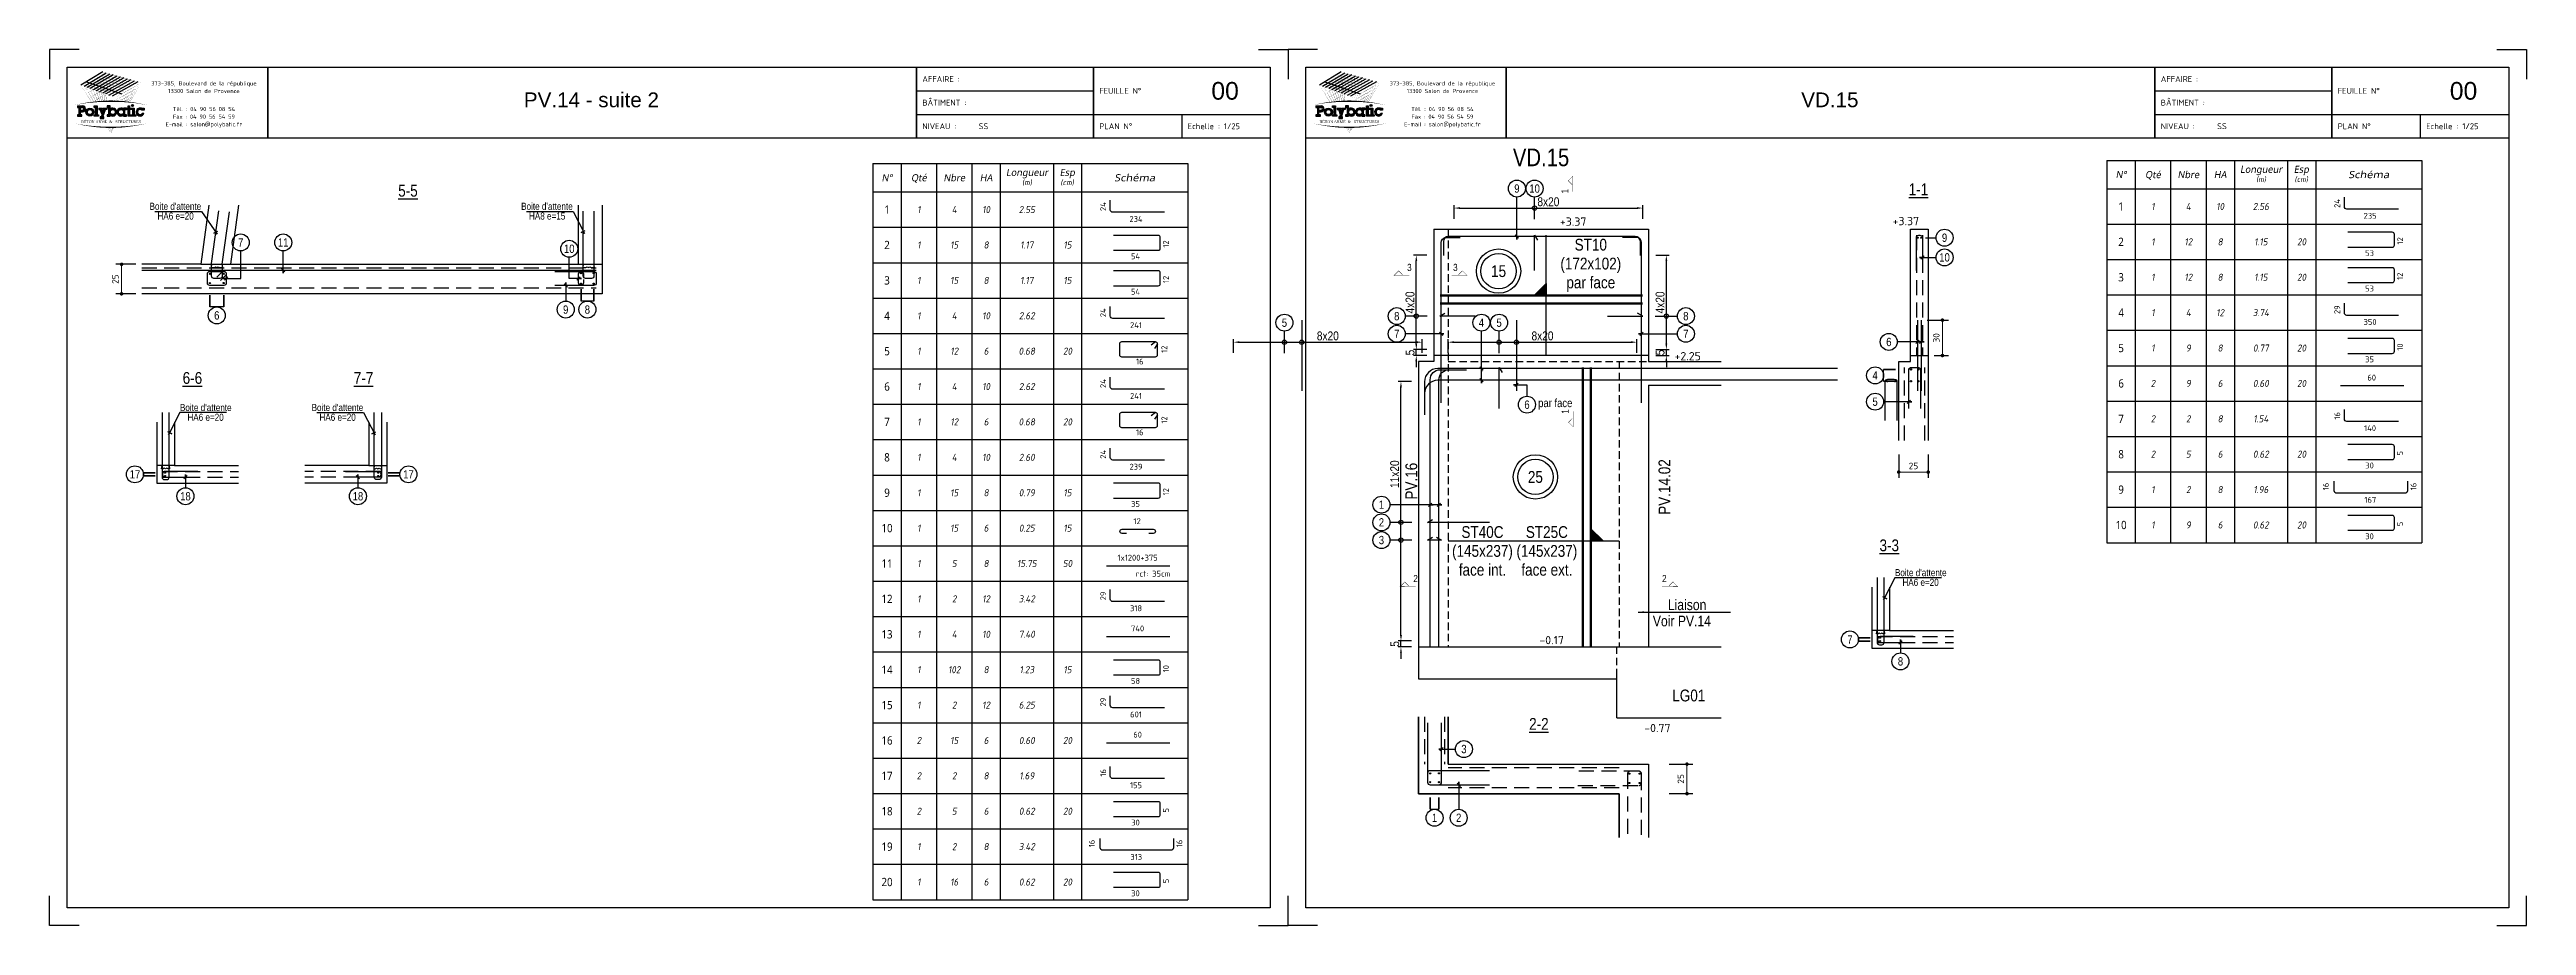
# Model space of a CAD drawing. Extents: x -10329 to 23244, y -15032 to -6928.
# Drawn here: x 16045 to 18145, y -9140 to -8398 of the extents above; entities that cross this region are included whole.
import ezdxf
from ezdxf.enums import TextEntityAlignment as Align

# ---------------------------------------------------------------- set-up
doc = ezdxf.new("R2010")
doc.units = 0
doc.linetypes.add('CACHE', pattern=[9.525, 6.35, -3.175])
doc.linetypes.add('CACHEX2', pattern=[19.05, 12.7, -6.35])
doc.layers.get('Defpoints').update_dxf_attribs({"color": 53})
for name, color, linetype in [('0101_ARMATURES_REPERAGE_ACIERS', 140, 'Continuous'), ('aide_STR_TS_TXT', 7, 'Continuous'), ('ARMATURES_ACIERS_FINS', 120, 'Continuous'), ('ARMATURES_ACIERS_FORTS', 150, 'Continuous'), ('ARMATURES_REPERAGE_ACIERS', 7, 'Continuous'), ('ARMATURES_TS', 22, 'CACHEX2'), ('Format A4 - Ech 1.25 - Horizontal$0$PYC-CARTOUCHE', 7, 'Continuous'), ('PYC_ARM_secondaries', 154, 'CACHEX2'), ('PYC_Cotation', 11, 'Continuous'), ('PYC_HOZ_BET_VU', 252, 'Continuous'), ('PYC_Niveau - Texte', 20, 'Continuous'), ('PYC_Texte général', 102, 'Continuous'), ('STR_TS_TXT', 7, 'Continuous'), ('Texte armatures', 7, 'Continuous')]:
    doc.layers.add(name, color=color, linetype=linetype)
doc.styles.add('Cotations', font='simplex.shx')
doc.styles.add('Format A3 - Ech 1.25 - Horizontal$0$ARIAL', font='ARIAL.TTF')
doc.styles.add('Format A3 - Ech 1.25 - Horizontal$0$POLYBATIC', font='TIMES.TTF')
doc.styles.add('Format A3 - Ech 1.25 - Horizontal$0$schéma', font='simplex.shx')
doc.styles.add('PYC_Texte_cotations', font='romans.shx')
doc.styles.add('PYC_Texte_Normal', font='ARIALN.TTF')
doc.styles.add('PYC_Texte_Reperage', font='ARIALN.TTF')
doc.styles.add('PYC_Texte_Titre1', font='ARIALN.TTF', dxfattribs={"height": 30})
doc.styles.add('SGI_Tex_Cotes', font='ARIALN.TTF')
doc.styles.get("Standard").update_dxf_attribs({"font": 'ARIAL.TTF'})
doc.styles.add('Tableau', font='romans.shx', dxfattribs={"width": 0.9, "oblique": 10})
doc.styles.add('Tableau2', font='trebuc.TTF', dxfattribs={"width": 0.9, "oblique": 10})
doc.styles.add('TEXTE TS', font='romans.shx', dxfattribs={"width": 0.7, "oblique": 15})
doc.linetypes.add('RBx0.50', pattern='A,0.25,-0.025,["V",Standard,S=0.05,R=0,X=-0.025,Y=-0.05],-0.05,["V",Standard,S=0.05,R=180,X=0.025,Y=0.05],-0.025', length=0.35)
doc.dimstyles.new('PYC-COUPES-25', dxfattribs={"dimscale": 50, "dimtxt": 0.11, "dimasz": 0.06, "dimexe": 0.1, "dimexo": 0.1, "dimgap": 0.05, "dimtad": 3, "dimdec": 1, "dimrnd": 0.5, "dimzin": 9, "dimdsep": 46, "dimtxsty": 'PYC_Texte_cotations', "dimblk1": 'DOT', "dimblk2": 'DOT', "dimsah": 1, "dimcen": 0.09, "dimclrd": 256, "dimclrt": 7, "dimaunit": 2, "dimadec": 1, "dimazin": 0, "dimtfac": 1, "dimtdec": 1, "dimtix": 1, "dimtmove": 2, "dimatfit": 3, "dimldrblk": 'DOT', "dimfxl": 0.3, "dimfxlon": 1, "dimtolj": 1, "dimtzin": 0, "dimlwd": 20, "dimarcsym": 0})
doc.dimstyles.new('SGI_Cot_Secondaire_25', dxfattribs={"dimscale": 0.5, "dimtxt": 15, "dimasz": 10, "dimexe": 5, "dimexo": 0, "dimgap": 3, "dimtad": 1, "dimdsep": 46, "dimtxsty": 'SGI_Tex_Cotes', "dimcen": 0, "dimclrd": 7, "dimclre": 7, "dimclrt": 7, "dimaunit": 2, "dimazin": 0, "dimtfac": 1, "dimtmove": 0, "dimatfit": 3, "dimfxl": 18, "dimfxlon": 1, "dimtolj": 1, "dimtzin": 0, "dimlwd": 25, "dimlwe": 25, "dimarcsym": 0})

msp = doc.modelspace()

# ---------------------------------------------------------------- texts
at = {"layer": 'ARMATURES_REPERAGE_ACIERS', "style": 'PYC_Texte_Normal'}
for s, height, p in [('9', 7, (17288.793, -8515.67)), ('10', 7, (17303.793, -8515.67)), ("Boite d'attente", 6, (16151.43, -8530.711)), ('HA6 e=20', 6, (16151.613, -8538.955)), ("Boite d'attente", 6, (16466.438, -8530.711)), ('HA8 e=15', 6, (16466.621, -8538.955)), ('7', 7, (16206.787, -8561.355)), ('11', 7, (16242.82, -8561.355)), ('10', 7, (16485.345, -8566.707)), ('9', 7, (17651.363, -8557.321)), ('10', 7, (17651.363, -8574.01)), ('6', 7, (16186.526, -8623.187)), ('9', 7, (16482.349, -8618.248)), ('8', 7, (16500.721, -8618.248)), ('5', 7, (17091.719, -8629.343)), ('8', 7, (17186.952, -8623.807)), ('4', 7, (17258.719, -8629.343)), ('5', 7, (17273.719, -8629.343)), ('8', 7, (17432.034, -8623.807)), ('7', 7, (17186.952, -8638.807)), ('7', 7, (17432.034, -8638.807)), ('6', 7, (17604.123, -8645.7)), ('4', 7, (17592.505, -8674.021)), ('par face', 7, (17321.321, -8697.436)), ('5', 7, (17592.505, -8696.328)), ("Boite d'attente", 6, (16177.172, -8701.28)), ('HA6 e=20', 6, (16177.01, -8709.524)), ("Boite d'attente", 6, (16288.785, -8701.28)), ('HA6 e=20', 6, (16288.968, -8709.524)), ('6', 7, (17297.339, -8698.856)), ('17', 7, (16117.157, -8757.925)), ('17', 7, (16349.019, -8757.925)), ('18', 7, (16159.973, -8776.507)), ('18', 7, (16306.203, -8776.507)), ('2', 7, (17173.943, -8798.639)), ('1', 7, (17173.943, -8783.639)), ('3', 7, (17173.943, -8813.639)), ("Boite d'attente", 6, (17631.207, -8841.242)), ('HA6 e=20', 6, (17631.044, -8849.485)), ('Voir PV.14', 9, (17428.69, -8882.243)), ('Liaison', 9, (17433.099, -8868.493)), ('7', 7, (17571.191, -8897.886)), ('8', 7, (17614.007, -8916.468)), ('3', 7, (17243.885, -8990.791)), ('1', 7, (17218.988, -9049.053)), ('2', 7, (17239.431, -9049.053))]:
    msp.add_text(s, height=height, dxfattribs=at).set_placement(p, align=Align.MIDDLE_CENTER)
at = {"layer": 'Format A4 - Ech 1.25 - Horizontal$0$PYC-CARTOUCHE'}
for s, height, style, p in [('AFFAIRE :', 5, 'Format A3 - Ech 1.25 - Horizontal$0$schéma', (16784.73, -8425.33)), ('AFFAIRE :', 5, 'Format A3 - Ech 1.25 - Horizontal$0$schéma', (17834.73, -8425.33)), ('BÂTIMENT :', 5, 'Format A3 - Ech 1.25 - Horizontal$0$schéma', (16784.73, -8445.33)), ('FEUILLE N°', 5, 'Format A3 - Ech 1.25 - Horizontal$0$schéma', (16934.73, -8435.33)), ('00', 15, 'Format A3 - Ech 1.25 - Horizontal$0$ARIAL', (17029.73, -8440.33)), ('BÂTIMENT :', 5, 'Format A3 - Ech 1.25 - Horizontal$0$schéma', (17834.73, -8445.33)), ('FEUILLE N°', 5, 'Format A3 - Ech 1.25 - Horizontal$0$schéma', (17984.73, -8435.33)), ('00', 15, 'Format A3 - Ech 1.25 - Horizontal$0$ARIAL', (18079.73, -8440.33)), ('NIVEAU :', 5, 'Format A3 - Ech 1.25 - Horizontal$0$schéma', (16784.73, -8465.33)), ('SS', 5, 'Format A3 - Ech 1.25 - Horizontal$0$schéma', (16832.431, -8465.33)), ('PLAN N°', 5, 'Format A3 - Ech 1.25 - Horizontal$0$schéma', (16934.73, -8465.33)), ('Echelle : 1/25', 5, 'Format A3 - Ech 1.25 - Horizontal$0$schéma', (17009.73, -8465.33)), ('NIVEAU :', 5, 'Format A3 - Ech 1.25 - Horizontal$0$schéma', (17834.73, -8465.33)), ('SS', 5, 'Format A3 - Ech 1.25 - Horizontal$0$schéma', (17882.431, -8465.33)), ('PLAN N°', 5, 'Format A3 - Ech 1.25 - Horizontal$0$schéma', (17984.73, -8465.33)), ('Echelle : 1/25', 5, 'Format A3 - Ech 1.25 - Horizontal$0$schéma', (18059.73, -8465.33))]:
    msp.add_text(s, height=height, dxfattribs=dict(at, style=style)).set_placement(p)
for s, height, style, p in [('373-385, Boulevard de la république', 3.5, 'Format A3 - Ech 1.25 - Horizontal$0$schéma', (16175.635, -8428.234)), ('13300 Salon de Provence', 3.5, 'Format A3 - Ech 1.25 - Horizontal$0$schéma', (16175.635, -8434.707)), ('PV.14 - suite 2', 12.5, 'Format A3 - Ech 1.25 - Horizontal$0$ARIAL', (16504.135, -8446.705)), ('373-385, Boulevard de la république', 3.5, 'Format A3 - Ech 1.25 - Horizontal$0$schéma', (17225.635, -8428.234)), ('13300 Salon de Provence', 3.5, 'Format A3 - Ech 1.25 - Horizontal$0$schéma', (17225.635, -8434.707)), ('VD.15', 12.5, 'Format A3 - Ech 1.25 - Horizontal$0$ARIAL', (17554.135, -8446.705)), ('E-mail : salon@polybatic.fr', 3.5, 'Format A3 - Ech 1.25 - Horizontal$0$schéma', (16175.635, -8462.943)), ('Tél. : 04 90 56 08 54', 3.5, 'Format A3 - Ech 1.25 - Horizontal$0$schéma', (16175.635, -8449.996)), ('Fax : 04 90 56 54 59', 3.5, 'Format A3 - Ech 1.25 - Horizontal$0$schéma', (16175.635, -8456.47)), ('E-mail : salon@polybatic.fr', 3.5, 'Format A3 - Ech 1.25 - Horizontal$0$schéma', (17225.635, -8462.943)), ('Tél. : 04 90 56 08 54', 3.5, 'Format A3 - Ech 1.25 - Horizontal$0$schéma', (17225.635, -8449.996)), ('Fax : 04 90 56 54 59', 3.5, 'Format A3 - Ech 1.25 - Horizontal$0$schéma', (17225.635, -8456.47))]:
    msp.add_text(s, height=height, dxfattribs=dict(at, style=style)).set_placement(p, align=Align.CENTER)
at = {"layer": 'PYC_Cotation', "style": 'SGI_Tex_Cotes'}
for s, rotation, p in [('1', 90.160124, (17334.251, -8519.692)), ('3', 0.160124, (17195.756, -8587.306)), ('3', 0.160124, (17234.739, -8587.306)), ('1', 90.160124, (17334.459, -8706.461)), ('2', 0.160124, (17200.986, -8851.028)), ('2', 0.160124, (17411.902, -8851.028))]:
    msp.add_text(s, height=6, rotation=rotation, dxfattribs=at).set_placement(p, align=Align.BOTTOM_LEFT)
at = {"layer": 'PYC_Texte général', "linetype": 'Continuous', "style": 'PYC_Texte_Titre1'}
msp.add_text('VD.15', height=15, rotation=360, dxfattribs=at).set_placement((17309.279, -8489.232), align=Align.MIDDLE_CENTER)
for s, p in [('%%U5-5', (16348.603, -8517.486)), ('%%U1-1', (17629.247, -8516.35)), ('%%U6-6', (16165.875, -8676.243)), ('%%U7-7', (16310.957, -8676.243)), ('%%U3-3', (17604.488, -8818.124)), ('%%U2-2', (17307.448, -8969.482))]:
    msp.add_text(s, height=10, dxfattribs=at).set_placement(p, align=Align.MIDDLE_CENTER)
at = {"layer": 'PYC_Texte général', "style": 'Cotations'}
for s, p in [('+3.37', (17325.266, -8547.158)), ('+3.37', (17607.315, -8546.768)), ('+2.25', (17422.424, -8661.249)), ('-0.17', (17307.829, -8901.935)), ('-0.77', (17396.749, -8976.505))]:
    msp.add_text(s, height=7, rotation=359.99968, dxfattribs=at).set_placement(p)
at = {"layer": 'PYC_Texte général', "style": 'PYC_Texte_Reperage'}
for s, p in [('PV.16', (17199.299, -8763.708)), ('PV.14.02', (17413.898, -8768.668))]:
    msp.add_text(s, height=10, rotation=90.000436, dxfattribs=at).set_placement(p, align=Align.MIDDLE_CENTER)
msp.add_text('LG01', height=10, rotation=0.000436, dxfattribs=at).set_placement((17448.54, -8950.39), align=Align.RIGHT)
at = {"layer": 'Texte armatures', "color": 0, "style": 'Tableau'}
msp.add_text('rct: 35cm', height=5, dxfattribs=at).set_placement((16965.757, -8844.665))

# ---------------------------------------------------------------- blocks, each defined once
blk = doc.blocks.new('*U3')
at = {"linetype": 'Continuous', "lineweight": 25}
for radius in [25, 20]:
    blk.add_circle((0, 0), radius, dxfattribs=at)
at = {"linetype": 'Continuous', "lineweight": 25, "style": 'PYC_Texte_Normal'}
blk.add_attdef('EP2', text='', height=15, dxfattribs=at).set_placement((0, 0), align=Align.MIDDLE_CENTER)
blk = doc.blocks.new('_Dot')
at = {"color": 0, "lineweight": -2}
blk.add_line((-0.5, 0), (-1, 0), dxfattribs=at)
at = {"color": 0, "const_width": 0.5}
blk.add_lwpolyline([(-0.25, 0, 1), (0.25, 0, 1)], format="xyb", close=True, dxfattribs=at)
blk = doc.blocks.new('*D75')
at = {"layer": 'Defpoints', "color": 0, "transparency": 16777216}
for p in [(16122.9, -8579.9), (16105.8, -8604.9), (16122.9, -8604.9)]:
    blk.add_point(p, dxfattribs=at)
at = {"layer": 'PYC_Cotation', "color": 0, "lineweight": -2, "transparency": 16777216}
for p, q in [((16117.9, -8579.9), (16100.8, -8579.9)), ((16117.9, -8604.9), (16100.8, -8604.9))]:
    blk.add_line(p, q, dxfattribs=at)
at = {"layer": 'PYC_Cotation', "linetype": 'Continuous', "lineweight": 20, "transparency": 16777216}
blk.add_line((16105.8, -8582.9), (16105.8, -8601.9), dxfattribs=at)
at = {"layer": 'PYC_Cotation', "lineweight": 20, "transparency": 16777216, "xscale": 3, "yscale": 3, "zscale": 3}
for p, rotation in [((16105.8, -8579.9), 90), ((16105.8, -8604.9), 270)]:
    blk.add_blockref('_Dot', p, dxfattribs=dict(at, rotation=rotation))
at = {"layer": 'PYC_Cotation', "color": 7, "transparency": 16777216, "insert": (16100.5, -8592.4), "char_height": 5.5, "attachment_point": 5, "rotation": 90, "style": 'PYC_Texte_cotations'}
blk.add_mtext('\\A1;25', dxfattribs=at)
blk = doc.blocks.new('*D78')
at = {"layer": 'Defpoints', "color": 0, "transparency": 16777216}
for p in [(17612.5, -8729.3), (17637.5, -8729.3), (17637.5, -8756)]:
    blk.add_point(p, dxfattribs=at)
at = {"layer": 'PYC_Cotation', "color": 0, "lineweight": -2, "transparency": 16777216}
for p, q in [((17612.5, -8741), (17612.5, -8761)), ((17637.5, -8741), (17637.5, -8761))]:
    blk.add_line(p, q, dxfattribs=at)
at = {"layer": 'PYC_Cotation', "linetype": 'Continuous', "lineweight": 20, "transparency": 16777216}
blk.add_line((17615.5, -8756), (17634.5, -8756), dxfattribs=at)
at = {"layer": 'PYC_Cotation', "lineweight": 20, "transparency": 16777216, "xscale": 3, "yscale": 3, "zscale": 3, "rotation": 180}
blk.add_blockref('_Dot', (17612.5, -8756), dxfattribs=at)
at = {"layer": 'PYC_Cotation', "lineweight": 20, "transparency": 16777216, "xscale": 3, "yscale": 3, "zscale": 3}
blk.add_blockref('_Dot', (17637.5, -8756), dxfattribs=at)
at = {"layer": 'PYC_Cotation', "color": 7, "transparency": 16777216, "insert": (17625, -8750.8), "char_height": 5.5, "attachment_point": 5, "style": 'PYC_Texte_cotations'}
blk.add_mtext('\\A1;25', dxfattribs=at)
blk = doc.blocks.new('*D83')
at = {"layer": 'Defpoints', "color": 0, "transparency": 16777216}
for p in [(17400.5, -9003.6), (17433, -9003.6), (17375.5, -9028.6)]:
    blk.add_point(p, dxfattribs=at)
at = {"layer": 'PYC_Cotation', "color": 0, "lineweight": -2, "transparency": 16777216}
for p, q in [((17418, -9003.6), (17438, -9003.6)), ((17418, -9028.6), (17438, -9028.6))]:
    blk.add_line(p, q, dxfattribs=at)
at = {"layer": 'PYC_Cotation', "linetype": 'Continuous', "lineweight": 20, "transparency": 16777216}
blk.add_line((17433, -9025.6), (17433, -9006.6), dxfattribs=at)
at = {"layer": 'PYC_Cotation', "lineweight": 20, "transparency": 16777216, "xscale": 3, "yscale": 3, "zscale": 3}
for p, rotation in [((17433, -9003.6), 90), ((17433, -9028.6), 270)]:
    blk.add_blockref('_Dot', p, dxfattribs=dict(at, rotation=rotation))
at = {"layer": 'PYC_Cotation', "color": 7, "transparency": 16777216, "insert": (17427.8, -9016.1), "char_height": 5.5, "attachment_point": 5, "rotation": 90, "style": 'PYC_Texte_cotations'}
blk.add_mtext('\\A1;25', dxfattribs=at)
blk = doc.blocks.new('Designationbn')
for p, q in [((0, 24), (267, 24)), ((0, 24), (0, 0)), ((24, 24), (24, 0)), ((54, 24), (54, 0)), ((84, 24), (84, 0)), ((108, 24), (108, 0)), ((153, 24), (153, 0)), ((177, 24), (177, 0)), ((267, 24), (267, 0)), ((0, 0), (267, 0))]:
    blk.add_line(p, q)
at = {"style": 'Tableau2', "oblique": 10}
for s, p in [('N°', (12, 12)), ('Qté', (39, 12)), ('Nbre', (69, 12)), ('HA', (96, 12)), ('Longueur', (130.7, 16.5)), ('Esp', (164.8, 16.5))]:
    blk.add_text(s, height=6, dxfattribs=at).set_placement(p, align=Align.MIDDLE_CENTER)
at = {"oblique": 10}
for s, height, style, width, p in [('(m)', 4.5, 'Tableau', 0.9, (130.7, 8)), ('(cm)', 4.5, 'Tableau', 0.9, (164.8, 8)), ('Schéma', 6, 'Tableau2', 1.2, (222, 12))]:
    blk.add_text(s, height=height, dxfattribs=dict(at, style=style, width=width)).set_placement(p, align=Align.MIDDLE_CENTER)
blk = doc.blocks.new('1cr90bn')
for p, q in [((0, 0), (0, -30)), ((0, 0), (267, 0)), ((24, 0), (24, -30)), ((54, 0), (54, -30)), ((84, 0), (84, -30)), ((108, 0), (108, -30)), ((153, 0), (153, -30)), ((177, 0), (177, -30)), ((267, 0), (267, -30)), ((0, -30), (267, -30))]:
    blk.add_line(p, q)
blk.add_lwpolyline([(247.2, -17.3), (203.4, -17.3, -0.414214), (201.3, -15.2), (201.3, -7.1)], format="xyb")
at = {"style": 'Tableau2', "width": 0.9}
blk.add_attdef('NUMERO', text='', height=7, dxfattribs=at).set_placement((12, -15), align=Align.MIDDLE_CENTER)
at = {"style": 'Tableau', "oblique": 10, "width": 0.9}
for tag, p in [('QUANTITE', (39, -15)), ('NOMBRE', (69, -15)), ('DIAMETRE', (96, -15)), ('LONGUEUR', (130.5, -15)), ('ESPACEMENTS', (165, -15))]:
    blk.add_attdef(tag, text='', height=6, dxfattribs=at).set_placement(p, align=Align.MIDDLE_CENTER)
at = {"style": 'Tableau'}
blk.add_attdef('L1', text='', height=5, rotation=90, dxfattribs=at).set_placement((195.3, -12.5), align=Align.MIDDLE_CENTER)
blk.add_attdef('L2', text='', height=5, dxfattribs=at).set_placement((223.1, -23), align=Align.MIDDLE_CENTER)
blk = doc.blocks.new('Ubn')
for p, q in [((0, 0), (0, -30)), ((0, 0), (267, 0)), ((24, 0), (24, -30)), ((54, 0), (54, -30)), ((84, 0), (84, -30)), ((108, 0), (108, -30)), ((153, 0), (153, -30)), ((177, 0), (177, -30)), ((267, 0), (267, -30)), ((0, -30), (267, -30))]:
    blk.add_line(p, q)
blk.add_lwpolyline([(204.1, -19.5), (241.9, -19.5, 0.414214), (243.7, -17.7), (243.7, -8.7, 0.414214), (241.9, -6.9), (204.1, -6.9)], format="xyb")
at = {"style": 'Tableau2', "width": 0.9}
blk.add_attdef('NUMERO', text='', height=7, dxfattribs=at).set_placement((12, -15), align=Align.MIDDLE_CENTER)
at = {"style": 'Tableau', "oblique": 10, "width": 0.9}
for tag, p in [('QUANTITE', (39, -15)), ('NOMBRE', (69, -15)), ('DIAMETRE', (96, -15)), ('LONGUEUR', (130.5, -15)), ('ESPACEMENTS', (165, -15))]:
    blk.add_attdef(tag, text='', height=6, dxfattribs=at).set_placement(p, align=Align.MIDDLE_CENTER)
at = {"style": 'Tableau'}
blk.add_attdef('L3', text='', height=5, rotation=90, dxfattribs=at).set_placement((248.5, -14.2), align=Align.MIDDLE_CENTER)
blk.add_attdef('L2', text='', height=5, dxfattribs=at).set_placement((222.7, -24.6), align=Align.MIDDLE_CENTER)
blk = doc.blocks.new('Cadrebn')
for p, q in [((0, 0), (0, -30)), ((0, 0), (267, 0)), ((24, 0), (24, -30)), ((54, 0), (54, -30)), ((84, 0), (84, -30)), ((108, 0), (108, -30)), ((153, 0), (153, -30)), ((177, 0), (177, -30)), ((267, 0), (267, -30)), ((239.6, -7.1), (236, -9.8)), ((241.4, -8.9), (238.9, -12.7)), ((0, -30), (267, -30))]:
    blk.add_line(p, q)
blk.add_lwpolyline([(209, -8.9), (209, -17.9, 0.414214), (210.8, -19.7), (239.6, -19.7, 0.414214), (241.4, -17.9), (241.4, -8.9, 0.414214), (239.6, -7.1), (210.8, -7.1, 0.414214)], format="xyb", close=True)
at = {"style": 'Tableau2', "width": 0.9}
blk.add_attdef('NUMERO', text='', height=7, dxfattribs=at).set_placement((12, -15), align=Align.MIDDLE_CENTER)
at = {"style": 'Tableau', "oblique": 10, "width": 0.9}
for tag, p in [('QUANTITE', (39, -15)), ('NOMBRE', (69, -15)), ('DIAMETRE', (96, -15)), ('LONGUEUR', (130.5, -15)), ('ESPACEMENTS', (165, -15))]:
    blk.add_attdef(tag, text='', height=6, dxfattribs=at).set_placement(p, align=Align.MIDDLE_CENTER)
at = {"style": 'Tableau'}
blk.add_attdef('L3', text='', height=5, rotation=90, dxfattribs=at).set_placement((247.1, -13.3), align=Align.MIDDLE_CENTER)
blk.add_attdef('L2', text='', height=5, dxfattribs=at).set_placement((226.3, -23.8), align=Align.MIDDLE_CENTER)
blk = doc.blocks.new('Epinglebn')
for p, q in [((0, 0), (0, -30)), ((0, 0), (267, 0)), ((24, 0), (24, -30)), ((54, 0), (54, -30)), ((84, 0), (84, -30)), ((108, 0), (108, -30)), ((153, 0), (153, -30)), ((177, 0), (177, -30)), ((267, 0), (267, -30)), ((0, -30), (267, -30))]:
    blk.add_line(p, q)
blk.add_lwpolyline([(214.9, -19.5), (211.3, -19.5, -1), (211.3, -15.9), (237.7, -15.9, -1), (237.7, -19.5), (234.1, -19.5)], format="xyb")
at = {"style": 'Tableau2', "width": 0.9}
blk.add_attdef('NUMERO', text='', height=7, dxfattribs=at).set_placement((12, -15), align=Align.MIDDLE_CENTER)
at = {"style": 'Tableau', "oblique": 10, "width": 0.9}
for tag, p in [('QUANTITE', (39, -15)), ('NOMBRE', (69, -15)), ('DIAMETRE', (96, -15)), ('LONGUEUR', (130.5, -15)), ('ESPACEMENTS', (165, -15))]:
    blk.add_attdef(tag, text='', height=6, dxfattribs=at).set_placement(p, align=Align.MIDDLE_CENTER)
at = {"style": 'Tableau'}
blk.add_attdef('L2', text='', height=5, dxfattribs=at).set_placement((224.1, -9.1), align=Align.MIDDLE_CENTER)
blk = doc.blocks.new('Barre librebn')
for p, q in [((0, 0), (0, -30)), ((0, 0), (267, 0)), ((24, 0), (24, -30)), ((54, 0), (54, -30)), ((84, 0), (84, -30)), ((108, 0), (108, -30)), ((153, 0), (153, -30)), ((177, 0), (177, -30)), ((267, 0), (267, -30)), ((198.1, -16.9), (251.8, -16.9)), ((0, -30), (267, -30))]:
    blk.add_line(p, q)
at = {"style": 'Tableau2', "width": 0.9}
blk.add_attdef('NUMERO', text='', height=7, dxfattribs=at).set_placement((12, -15), align=Align.MIDDLE_CENTER)
at = {"style": 'Tableau', "oblique": 10, "width": 0.9}
for tag, p in [('QUANTITE', (39, -15)), ('NOMBRE', (69, -15)), ('DIAMETRE', (96, -15)), ('LONGUEUR', (130.5, -15)), ('ESPACEMENTS', (165, -15))]:
    blk.add_attdef(tag, text='', height=6, dxfattribs=at).set_placement(p, align=Align.MIDDLE_CENTER)
at = {"style": 'Tableau'}
blk.add_attdef('L2', text='', height=5, dxfattribs=at).set_placement((224.4, -10.1), align=Align.MIDDLE_CENTER)
blk = doc.blocks.new('2cr90bn')
for p, q in [((0, 0), (0, -30)), ((0, 0), (267, 0)), ((24, 0), (24, -30)), ((54, 0), (54, -30)), ((84, 0), (84, -30)), ((108, 0), (108, -30)), ((153, 0), (153, -30)), ((177, 0), (177, -30)), ((267, 0), (267, -30)), ((0, -30), (267, -30))]:
    blk.add_line(p, q)
blk.add_lwpolyline([(254.8, -8), (254.8, -16, -0.414214), (252.7, -18.1), (194.8, -18.1, -0.414214), (192.7, -16), (192.7, -8)], format="xyb")
at = {"style": 'Tableau2', "width": 0.9}
blk.add_attdef('NUMERO', text='', height=7, dxfattribs=at).set_placement((12, -15), align=Align.MIDDLE_CENTER)
at = {"style": 'Tableau', "oblique": 10, "width": 0.9}
for tag, p in [('QUANTITE', (39, -15)), ('NOMBRE', (69, -15)), ('DIAMETRE', (96, -15)), ('LONGUEUR', (130.5, -15)), ('ESPACEMENTS', (165, -15))]:
    blk.add_attdef(tag, text='', height=6, dxfattribs=at).set_placement(p, align=Align.MIDDLE_CENTER)
at = {"style": 'Tableau'}
for tag, p in [('L1', (185.6, -12.4)), ('L3', (259.9, -12.4))]:
    blk.add_attdef(tag, text='', height=5, rotation=90, dxfattribs=at).set_placement(p, align=Align.MIDDLE_CENTER)
blk.add_attdef('L2', text='', height=5, dxfattribs=at).set_placement((223.3, -23.7), align=Align.MIDDLE_CENTER)
blk = doc.blocks.new('Format A3 - Ech 1.25 - Horizontal$0$A$C492E529B')
h = blk.add_hatch(color=256)
h.paths.add_polyline_path([(-1.98, 0.1), (-2.08, 0.1), (-2.08, 0.3), (-1.93, 0.3, 1), (-1.93, 0.7), (-2.28, 0.7), (-2.28, 0.6), (-2.18, 0.6), (-2.18, 0.1), (-2.28, 0.1), (-2.28, 0), (-1.98, 0)])
h.paths.add_polyline_path([(-2.08, 0.4), (-2.08, 0.6), (-1.93, 0.6, -1), (-1.93, 0.4)], flags=16)
h = blk.add_hatch(color=256)
h.paths.add_polyline_path([(-1.16, 0.28, 1), (-1.71, 0.28, 1)])
h.paths.add_polyline_path([(-1.61, 0.28, -1), (-1.26, 0.28, -1)], flags=16)
for color, points in [(256, [(-0.94, 0.7), (-1.14, 0.7), (-1.14, 0.6), (-1.04, 0.6), (-1.04, 0.1), (-1.14, 0.1), (-1.14, 0), (-0.84, 0), (-0.84, 0.1), (-0.94, 0.1)]), (256, [(-0.37, 0.45), (-0.27, 0.45), (-0.27, 0.55), (-0.52, 0.55), (-0.52, 0.45), (-0.47, 0.45), (-0.54, 0.25), (-0.61, 0.45), (-0.56, 0.45), (-0.56, 0.55), (-0.82, 0.55), (-0.82, 0.45), (-0.72, 0.45), (-0.6, 0.1), (-0.65, -0.05), (-0.72, -0.05), (-0.72, -0.15), (-0.47, -0.15), (-0.47, -0.05), (-0.54, -0.05)]), (256, [(1.39, 0.55), (1.29, 0.55), (1.29, 0.7), (1.19, 0.7), (1.19, 0.55), (1.09, 0.55), (1.09, 0.45), (1.19, 0.45), (1.19, 0), (1.39, 0), (1.39, 0.1), (1.29, 0.1), (1.29, 0.45), (1.39, 0.45)]), (140, [(1.41, 0.73, 1), (1.56, 0.73, 1)]), (256, [(1.61, 0.55), (1.41, 0.55), (1.41, 0.45), (1.51, 0.45), (1.51, 0.1), (1.41, 0.1), (1.41, 0), (1.71, 0), (1.71, 0.1), (1.61, 0.1)]), (256, [(2.13, 0.4), (2.28, 0.4), (2.28, 0.55), (2.18, 0.55), (2.18, 0.49, 3.359496), (2.27, 0.2), (2.17, 0.2, -3.125802)])]:
    blk.add_hatch(color=color).paths.add_polyline_path(points)
h = blk.add_hatch(color=256)
h.paths.add_polyline_path([(-0.05, 0.49), (-0.05, 0.7), (-0.25, 0.7), (-0.25, 0.6), (-0.15, 0.6), (-0.15, 0.1), (-0.25, 0.1), (-0.25, 0), (-0.05, 0), (-0.05, 0.06, 2.12132)])
h.paths.add_polyline_path([(-0.05, 0.28, -1), (0.3, 0.28, -1)], flags=16)
h = blk.add_hatch(color=256)
h.paths.add_polyline_path([(1.07, 0.1), (0.97, 0.1), (0.97, 0.45), (1.07, 0.45), (1.07, 0.55), (0.87, 0.55), (0.87, 0.49, 2.12132), (0.87, 0.06), (0.87, 0), (1.07, 0)])
h.paths.add_polyline_path([(0.52, 0.28, -1), (0.87, 0.28, -1)], flags=16)
for p, q in [((-0.6, 0.1), (-0.72, 0.45)), ((-0.65, -0.05), (-0.6, 0.1)), ((-0.54, 0.25), (-0.61, 0.45)), ((-0.54, -0.05), (-0.37, 0.45)), ((-0.54, 0.25), (-0.47, 0.45)), ((0.87, 0.55), (0.87, 0.49)), ((1.07, 0.55), (0.87, 0.55)), ((0.87, 0.06), (0.87, 0)), ((0.97, 0.1), (0.97, 0.45)), ((0.97, 0.45), (1.07, 0.45)), ((1.07, 0.1), (0.97, 0.1)), ((1.07, 0.45), (1.07, 0.55)), ((1.07, 0), (1.07, 0.1)), ((2.17, 0.2), (2.27, 0.2)), ((0.87, 0), (1.07, 0))]:
    blk.add_line(p, q)
for points in [[(-2.28, 0.7), (-1.93, 0.7)], [(-2.28, 0.7), (-2.28, 0.6), (-2.18, 0.6), (-2.18, 0.1), (-2.28, 0.1), (-2.28, 0), (-1.98, 0), (-1.98, 0.1), (-2.08, 0.1), (-2.08, 0.3), (-1.93, 0.3)], [(-2.08, 0.4), (-2.08, 0.6), (-1.93, 0.6)], [(-2.08, 0.4), (-1.93, 0.4)], [(-1.14, 0.7), (-0.94, 0.7), (-0.94, 0.1), (-0.84, 0.1), (-0.84, 0), (-1.14, 0), (-1.14, 0.1), (-1.04, 0.1), (-1.04, 0.6), (-1.14, 0.6), (-1.14, 0.7)], [(-0.82, 0.55), (-0.56, 0.55)], [(-0.82, 0.55), (-0.82, 0.45), (-0.72, 0.45)], [(-0.61, 0.45), (-0.56, 0.45), (-0.56, 0.55)], [(-0.52, 0.55), (-0.27, 0.55), (-0.27, 0.45), (-0.37, 0.45)], [(-0.47, 0.45), (-0.52, 0.45), (-0.52, 0.55)], [(-0.25, 0.7), (-0.25, 0.6), (-0.15, 0.6), (-0.15, 0.1), (-0.25, 0.1), (-0.25, 0), (-0.05, 0), (-0.05, 0.06)], [(-0.05, 0.49), (-0.05, 0.7), (-0.25, 0.7)], [(1.09, 0.55), (1.19, 0.55), (1.19, 0.7), (1.29, 0.7), (1.29, 0.55), (1.39, 0.55), (1.39, 0.45), (1.29, 0.45), (1.29, 0.1), (1.39, 0.1), (1.39, 0), (1.19, 0), (1.19, 0.45), (1.09, 0.45)], [(1.09, 0.45), (1.09, 0.55)], [(1.41, 0.45), (1.41, 0.55), (1.61, 0.55), (1.61, 0.1), (1.71, 0.1), (1.71, 0), (1.41, 0), (1.41, 0.1), (1.51, 0.1), (1.51, 0.45), (1.41, 0.45)], [(2.18, 0.49), (2.18, 0.55), (2.28, 0.55), (2.28, 0.4), (2.13, 0.4)], [(-0.65, -0.05), (-0.72, -0.05), (-0.72, -0.15), (-0.47, -0.15), (-0.47, -0.05), (-0.54, -0.05)]]:
    blk.add_lwpolyline(points)
for centre, radius in [((-1.43, 0.28), 0.275), ((-1.43, 0.28), 0.175), ((0.13, 0.28), 0.175), ((0.7, 0.28), 0.175)]:
    blk.add_circle(centre, radius)
at = {"color": 140}
blk.add_circle((1.49, 0.73), 0.075, dxfattribs=at)
for centre, radius, start, end in [((-1.93, 0.5), 0.2, 270, 90), ((-1.93, 0.5), 0.1, 270, 90), ((0.13, 0.28), 0.275, 230.4788, 129.5212), ((0.7, 0.28), 0.275, 50.4788, 309.5212), ((2.01, 0.28), 0.275, 50.4788, 344.1734), ((2.01, 0.28), 0.175, 45.5847, 334.6231)]:
    blk.add_arc(centre, radius, start, end)
blk = doc.blocks.new('Format A3 - Ech 1.25 - Horizontal$0$polybatic')
at = {"color": 140}
for p, q in [((3.76, 2.3), (2.26, 1.4)), ((2.48, 1.33), (4, 2.24)), ((2.69, 1.25), (4.24, 2.17)), ((4.48, 2.1), (2.9, 1.17)), ((3.12, 1.1), (4.73, 2.03)), ((3.33, 1.02), (4.97, 1.96)), ((5.21, 1.9), (3.54, 0.94)), ((3.76, 0.86), (5.45, 1.83)), ((5.69, 1.76), (3.97, 0.79)), ((2.64, 1.63), (5.06, 0.8)), ((4.18, 0.71), (5.93, 1.69)), ((6.17, 1.62), (4.4, 0.63))]:
    blk.add_line(p, q, dxfattribs=at)
for points in [[(2.26, 1.4, 0, 0.02, 0), (3.01, 1.85, 0, 0, 0)], [(2.48, 1.33, 0, 0.02, 0), (3.24, 1.78, 0, 0, 0)], [(2.69, 1.25, 0, 0.02, 0), (3.47, 1.71, 0, 0, 0)], [(4.06, 1.34, 0.02, 0, 0), (2.82, 1.74, 0, 0, 0)], [(3.43, 0.27, 0.0162, 0, 0), (2.82, 1.74, 0, 0, 0)], [(3.01, 1.85, 0.02, 0, 0), (3.76, 2.3, 0, 0, 0)], [(4.26, 1.45, 0.02, 0, 0), (3.01, 1.85, 0, 0, 0)], [(3.56, 0.28, 0.0168, 0, 0), (3.01, 1.85, 0, 0, 0)], [(3.81, 1.92, 0, 0.02, 0), (3.13, 1.51, 0, 0, 0)], [(4.47, 1.57, 0.02, 0, 0), (3.2, 1.97, 0, 0, 0)], [(3.68, 0.29, 0.0174, 0, 0), (3.2, 1.97, 0, 0, 0)], [(3.24, 1.78, 0.02, 0, 0), (4, 2.24, 0, 0, 0)], [(4.67, 1.69, 0.02, 0, 0), (3.39, 2.08, 0, 0, 0)], [(3.8, 0.29, 0.018, 0, 0), (3.39, 2.08, 0, 0, 0)], [(3.47, 1.71, 0.02, 0, 0), (4.24, 2.17, 0, 0, 0)], [(4.88, 1.81, 0.02, 0, 0), (3.57, 2.19, 0, 0, 0)], [(3.92, 0.3, 0.0185, 0, 0), (3.57, 2.19, 0, 0, 0)], [(3.69, 1.64, 0.02, 0, 0), (4.48, 2.1, 0, 0, 0)], [(5.09, 1.93, 0.02, 0, 0), (3.76, 2.3, 0, 0, 0)], [(4.02, 0.3, 0.0191, 0, 0), (3.76, 2.3, 0, 0, 0)], [(3.92, 1.56, 0.02, 0, 0), (4.73, 2.03, 0, 0, 0)], [(4.15, 1.49, 0.02, 0, 0), (4.97, 1.96, 0, 0, 0)], [(4.38, 1.42, 0.02, 0, 0), (5.21, 1.9, 0, 0, 0)], [(4.6, 1.35, 0.02, 0, 0), (5.45, 1.83, 0, 0, 0)], [(5.96, 1.3, 0, 0.02, 0), (4.67, 1.69, 0, 0, 0)], [(4.83, 1.27, 0.02, 0, 0), (5.69, 1.76, 0, 0, 0)], [(6.19, 1.43, 0, 0.02, 0), (4.88, 1.81, 0, 0, 0)], [(5.06, 1.2, 0.02, 0, 0), (5.93, 1.69, 0, 0, 0)], [(6.41, 1.55, 0, 0.02, 0), (5.09, 1.93, 0, 0, 0)], [(1.81, 0.03, 0, 0.1, -0.053843), (4.31, 0.3, 0, 0, 0)], [(2.99, 0.23, 0.0142, 0, 0), (2.26, 1.4, 0, 0, 0)], [(3.44, 0.98, 0.02, 0, 0), (2.26, 1.4, 0, 0, 0)], [(3.64, 1.1, 0.02, 0, 0), (2.45, 1.52, 0, 0, 0)], [(3.14, 0.25, 0.0149, 0, 0), (2.45, 1.52, 0, 0, 0)], [(2.45, 1.1, 0, 0.02, 0), (3.13, 1.51, 0, 0, 0)], [(2.63, 0.8, 0, 0.02, 0), (3.25, 1.17, 0, 0, 0)], [(3.85, 1.22, 0.02, 0, 0), (2.64, 1.63, 0, 0, 0)], [(3.29, 0.26, 0.0155, 0, 0), (2.64, 1.63, 0, 0, 0)], [(2.82, 0.5, 0, 0.02, 0), (3.37, 0.83, 0, 0, 0)], [(2.9, 1.17, 0, 0.02, 0), (3.69, 1.64, 0, 0, 0)], [(3.01, 0.2, 0, 0.02, 0), (3.48, 0.49, 0, 0, 0)], [(3.12, 1.1, 0, 0.02, 0), (3.92, 1.56, 0, 0, 0)], [(3.86, 1.54, 0, 0.02, 0), (3.25, 1.17, 0, 0, 0)], [(3.33, 1.02, 0, 0.02, 0), (4.15, 1.49, 0, 0, 0)], [(3.91, 1.16, 0, 0.02, 0), (3.37, 0.83, 0, 0, 0)], [(4.61, 0.55, 0, 0.02, 0), (3.44, 0.98, 0, 0, 0)], [(3.96, 0.78, 0, 0.02, 0), (3.48, 0.49, 0, 0, 0)], [(3.54, 0.94, 0, 0.02, 0), (4.38, 1.42, 0, 0, 0)], [(4.84, 0.68, 0, 0.02, 0), (3.64, 1.1, 0, 0, 0)], [(3.76, 0.86, 0, 0.02, 0), (4.6, 1.35, 0, 0, 0)], [(5.06, 0.8, 0, 0.02, 0), (3.85, 1.22, 0, 0, 0)], [(4.01, 0.4, 0, 0.00817, 0), (3.84, 0.3, 0, 0.00817, 0)], [(3.97, 0.79, 0, 0.02, 0), (4.83, 1.27, 0, 0, 0)], [(5.29, 0.93, 0, 0.02, 0), (4.06, 1.34, 0, 0, 0)], [(4.18, 0.71, 0, 0.02, 0), (5.06, 1.2, 0, 0, 0)], [(5.51, 1.05, 0, 0.02, 0), (4.26, 1.45, 0, 0, 0)], [(6.81, 0.03, 0, 0.1, 0.053843), (4.31, 0.3, 0, 0, 0)], [(4.4, 0.63, 0, 0.02, 0), (5.28, 1.13, 0, 0, 0)], [(5.74, 1.18, 0, 0.02, 0), (4.47, 1.57, 0, 0, 0)], [(4.58, 0.33, 0, 0.02, 0), (5.4, 0.79, 0, 0, 0)], [(4.58, 0.3, 0.00413, 0, 0), (4.61, 0.55, 0, 0, 0)], [(4.61, 0.55, 0, 0.02, 0), (5.51, 1.05, 0, 0, 0)], [(4.76, 0.3, 0.00596, 0, 0), (4.84, 0.68, 0, 0, 0)], [(4.88, 0.29, 0.00887, 0.02, 0), (5.29, 0.52, 0, 0, 0)], [(4.92, 0.29, 0.00764, 0, 0), (5.06, 0.8, 0, 0, 0)], [(5.06, 0.28, 0.00919, 0, 0), (5.29, 0.93, 0, 0, 0)], [(5.18, 0.25, 0.02, 0, 0), (5.84, 0.61, 0, 0, 0)], [(5.19, 0.27, 0.0106, 0, 0), (5.51, 1.05, 0, 0, 0)], [(5.28, 1.13, 0.02, 0, 0), (6.17, 1.62, 0, 0, 0)], [(5.29, 0.52, 0.02, 0, 0), (6.03, 0.93, 0, 0, 0)], [(5.31, 0.26, 0.0119, 0, 0), (5.74, 1.18, 0, 0, 0)], [(5.4, 0.79, 0.02, 0, 0), (6.22, 1.24, 0, 0, 0)], [(5.42, 0.25, 0.0132, 0, 0), (5.96, 1.3, 0, 0, 0)], [(5.51, 1.05, 0.02, 0, 0), (6.41, 1.55, 0, 0, 0)], [(5.52, 0.24, 0.0143, 0, 0), (6.19, 1.43, 0, 0, 0)], [(5.54, 0.24, 0.00376, 0, 0), (5.65, 0.3, 0, 0, 0)], [(5.61, 0.23, 0.0153, 0, 0), (6.41, 1.55, 0, 0, 0)], [(1.81, -1.23, 0, 0.1, 0.053843), (4.31, -1.5, 0, 0, 0)], [(4.31, -1.9, 0, 0.00488, 0), (4.06, -1.49, 0, 0.00488, 0)], [(4.31, -1.9, 0, 0.00471, 0), (4.09, -1.49, 0, 0.00471, 0)], [(4.31, -1.9, 0, 0.00456, 0), (4.12, -1.49, 0, 0.00456, 0)], [(4.31, -1.9, 0, 0.00441, 0), (4.15, -1.49, 0, 0.00441, 0)], [(4.31, -1.9, 0, 0.00428, 0), (4.17, -1.49, 0, 0.00428, 0)], [(4.31, -1.9, 0, 0.00415, 0), (4.2, -1.49, 0, 0.00415, 0)], [(4.31, -1.9, 0, 0.00403, 0), (4.22, -1.49, 0, 0.00403, 0)], [(4.31, -1.9, 0, 0.00392, 0), (4.24, -1.49, 0, 0.00392, 0)], [(4.31, -1.9, 0, 0.00392, 0), (4.24, -1.49, 0, 0.00392, 0)], [(6.81, -1.23, 0, 0.1, -0.053843), (4.31, -1.5, 0, 0, 0)], [(4.31, -1.9, 0, 0.00381, 0), (4.26, -1.49, 0, 0.00381, 0)], [(4.31, -1.9, 0, 0.00653, 0), (4.36, -1.49, 0, 0.00653, 0)], [(4.31, -1.9, 0, 0.00622, 0), (4.39, -1.49, 0, 0.00622, 0)], [(4.31, -1.9, 0, 0.00593, 0), (4.42, -1.49, 0, 0.00593, 0)], [(4.31, -1.9, 0, 0.00568, 0), (4.45, -1.49, 0, 0.00568, 0)], [(4.31, -1.9, 0, 0.00544, 0), (4.47, -1.49, 0, 0.00544, 0)], [(4.31, -1.9, 0, 0.00522, 0), (4.5, -1.49, 0, 0.00522, 0)], [(4.31, -1.9, 0, 0.00502, 0), (4.52, -1.49, 0, 0.00502, 0)], [(4.31, -1.9, 0, 0.00484, 0), (4.54, -1.49, 0, 0.00484, 0)], [(4.31, -1.9, 0, 0.00467, 0), (4.56, -1.49, 0, 0.00467, 0)]]:
    blk.add_lwpolyline(points, format="xyseb", dxfattribs=at)
at = {"color": 5}
blk.add_blockref('Format A3 - Ech 1.25 - Horizontal$0$A$C492E529B', (4.31, -0.73), dxfattribs=at)
at = {"lineweight": 60, "style": 'Format A3 - Ech 1.25 - Horizontal$0$POLYBATIC'}
for s, p in [('BÉTON ARMÉ', (2.28, -1.2)), ('STRUCTURES', (4.62, -1.2))]:
    blk.add_text(s, height=0.18, dxfattribs=at).set_placement(p)
at = {"color": 140, "style": 'Format A3 - Ech 1.25 - Horizontal$0$POLYBATIC'}
blk.add_text('&', height=0.18, dxfattribs=at).set_placement((4.31, -1.2), align=Align.CENTER)
blk = doc.blocks.new('mrega')
at = {"layer": 'aide_STR_TS_TXT', "style": 'TEXTE TS', "width": 0.8}
for tag, p in [('ST10', (14.5, 0)), ('DIM', (14.5, -16)), ('NOTE', (14.5, -32))]:
    blk.add_attdef(tag, text='', height=10, dxfattribs=at).set_placement(p, align=Align.CENTER)
blk = doc.blocks.new('A$C6F247267')
blk.add_hatch(color=256).paths.add_polyline_path([(0, -0.2), (-0.2, 0), (0, 0)])
blk.add_lwpolyline([(-0.2, 0), (0, 0), (0, -0.2), (-0.2, 0)])
blk = doc.blocks.new('*D154')
at = {"layer": 'Defpoints', "color": 0, "transparency": 16777216}
for p in [(17395.5, -8532.2), (17235.5, -8550.2), (17395.5, -8550.2)]:
    blk.add_point(p, dxfattribs=at)
at = {"layer": 'PYC_Cotation', "color": 7, "linetype": 'Continuous', "lineweight": 25, "transparency": 16777216}
for p, q in [((17235.5, -8541.2), (17235.5, -8529.7)), ((17240.5, -8532.2), (17390.5, -8532.2)), ((17395.5, -8541.2), (17395.5, -8529.7))]:
    blk.add_line(p, q, dxfattribs=at)
at = {"layer": 'PYC_Cotation', "color": 7, "transparency": 16777216}
for points in [[(17240.5, -8531.4), (17240.5, -8533), (17235.5, -8532.2)], [(17390.5, -8531.4), (17390.5, -8533), (17395.5, -8532.2)]]:
    blk.add_solid(points, dxfattribs=at)
at = {"layer": 'PYC_Cotation', "color": 7, "transparency": 16777216, "insert": (17315.5, -8526.9), "char_height": 7.5, "attachment_point": 5, "style": 'SGI_Tex_Cotes'}
blk.add_mtext('\\A1;8x20', dxfattribs=at)
blk = doc.blocks.new('*D155')
at = {"layer": 'Defpoints', "color": 0, "transparency": 16777216}
for p in [(17631.5, -8627.2), (17649.6, -8627.2), (17637.5, -8657.2)]:
    blk.add_point(p, dxfattribs=at)
at = {"layer": 'PYC_Cotation', "color": 0, "lineweight": -2, "transparency": 16777216}
for p, q in [((17636.5, -8627.2), (17654.6, -8627.2)), ((17642.5, -8657.2), (17654.6, -8657.2))]:
    blk.add_line(p, q, dxfattribs=at)
at = {"layer": 'PYC_Cotation', "linetype": 'Continuous', "lineweight": 20, "transparency": 16777216}
blk.add_line((17649.6, -8654.2), (17649.6, -8630.2), dxfattribs=at)
at = {"layer": 'PYC_Cotation', "lineweight": 20, "transparency": 16777216, "xscale": 3, "yscale": 3, "zscale": 3}
for p, rotation in [((17649.6, -8627.2), 90), ((17649.6, -8657.2), 270)]:
    blk.add_blockref('_Dot', p, dxfattribs=dict(at, rotation=rotation))
at = {"layer": 'PYC_Cotation', "color": 7, "transparency": 16777216, "insert": (17644.4, -8642.2), "char_height": 5.5, "attachment_point": 5, "rotation": 90, "style": 'PYC_Texte_cotations'}
blk.add_mtext('\\A1;30', dxfattribs=at)
blk = doc.blocks.new('*D156')
at = {"layer": 'Defpoints', "color": 0, "transparency": 16777216}
for p in [(17390.5, -8645.9), (17230.5, -8657.2), (17390.5, -8657.2)]:
    blk.add_point(p, dxfattribs=at)
at = {"layer": 'PYC_Cotation', "color": 7, "linetype": 'Continuous', "lineweight": 25, "transparency": 16777216}
for p, q in [((17230.5, -8654.9), (17230.5, -8643.4)), ((17235.5, -8645.9), (17385.5, -8645.9)), ((17390.5, -8654.9), (17390.5, -8643.4))]:
    blk.add_line(p, q, dxfattribs=at)
at = {"layer": 'PYC_Cotation', "color": 7, "transparency": 16777216}
for points in [[(17235.5, -8645.1), (17235.5, -8646.7), (17230.5, -8645.9)], [(17385.5, -8645.1), (17385.5, -8646.7), (17390.5, -8645.9)]]:
    blk.add_solid(points, dxfattribs=at)
at = {"layer": 'PYC_Cotation', "color": 7, "transparency": 16777216, "insert": (17310.5, -8640.6), "char_height": 7.5, "attachment_point": 5, "style": 'SGI_Tex_Cotes'}
blk.add_mtext('\\A1;8x20', dxfattribs=at)
blk = doc.blocks.new('*D157')
at = {"layer": 'Defpoints', "color": 0, "transparency": 16777216}
for p in [(17203.5, -8652.2), (17218.5, -8652.2), (17218.5, -8657.2)]:
    blk.add_point(p, dxfattribs=at)
at = {"layer": 'PYC_Cotation', "color": 7, "linetype": 'Continuous', "lineweight": 25, "transparency": 16777216}
for p, q in [((17203.5, -8647.2), (17203.5, -8642.2)), ((17212.5, -8652.2), (17201, -8652.2)), ((17212.5, -8657.2), (17201, -8657.2)), ((17203.5, -8657.2), (17203.5, -8652.2)), ((17203.5, -8662.2), (17203.5, -8667.2))]:
    blk.add_line(p, q, dxfattribs=at)
at = {"layer": 'PYC_Cotation', "color": 7, "transparency": 16777216}
for points in [[(17202.7, -8647.2), (17204.3, -8647.2), (17203.5, -8652.2)], [(17202.7, -8662.2), (17204.3, -8662.2), (17203.5, -8657.2)]]:
    blk.add_solid(points, dxfattribs=at)
at = {"layer": 'PYC_Cotation', "color": 7, "transparency": 16777216, "insert": (17198.2, -8654.7), "char_height": 7.5, "attachment_point": 5, "rotation": 90, "style": 'SGI_Tex_Cotes'}
blk.add_mtext('\\A1;5', dxfattribs=at)
blk = doc.blocks.new('*D158')
at = {"layer": 'Defpoints', "color": 0, "transparency": 16777216}
for p in [(17203.5, -8572.2), (17218.5, -8572.2), (17218.5, -8652.2)]:
    blk.add_point(p, dxfattribs=at)
at = {"layer": 'PYC_Cotation', "color": 7, "linetype": 'Continuous', "lineweight": 25, "transparency": 16777216}
for p, q in [((17212.5, -8572.2), (17201, -8572.2)), ((17203.5, -8647.2), (17203.5, -8577.2)), ((17212.5, -8652.2), (17201, -8652.2))]:
    blk.add_line(p, q, dxfattribs=at)
at = {"layer": 'PYC_Cotation', "color": 7, "transparency": 16777216}
for points in [[(17202.7, -8577.2), (17204.3, -8577.2), (17203.5, -8572.2)], [(17202.7, -8647.2), (17204.3, -8647.2), (17203.5, -8652.2)]]:
    blk.add_solid(points, dxfattribs=at)
at = {"layer": 'PYC_Cotation', "color": 7, "transparency": 16777216, "insert": (17198.2, -8612.2), "char_height": 7.5, "attachment_point": 5, "rotation": 90, "style": 'SGI_Tex_Cotes'}
blk.add_mtext('\\A1;4x20', dxfattribs=at)
blk = doc.blocks.new('*D159')
at = {"layer": 'Defpoints', "color": 0, "transparency": 16777216}
for p in [(17400.5, -8652.2), (17400.5, -8657.2), (17415.5, -8652.2)]:
    blk.add_point(p, dxfattribs=at)
at = {"layer": 'PYC_Cotation', "color": 7, "linetype": 'Continuous', "lineweight": 25, "transparency": 16777216}
for p, q in [((17415.5, -8647.2), (17415.5, -8642.2)), ((17406.5, -8652.2), (17418, -8652.2)), ((17406.5, -8657.2), (17418, -8657.2)), ((17415.5, -8657.2), (17415.5, -8652.2)), ((17415.5, -8662.2), (17415.5, -8667.2))]:
    blk.add_line(p, q, dxfattribs=at)
at = {"layer": 'PYC_Cotation', "color": 7, "transparency": 16777216}
for points in [[(17414.7, -8647.2), (17416.3, -8647.2), (17415.5, -8652.2)], [(17414.7, -8662.2), (17416.3, -8662.2), (17415.5, -8657.2)]]:
    blk.add_solid(points, dxfattribs=at)
at = {"layer": 'PYC_Cotation', "color": 7, "transparency": 16777216, "insert": (17410.2, -8654.7), "char_height": 7.5, "attachment_point": 5, "rotation": 90, "style": 'SGI_Tex_Cotes'}
blk.add_mtext('\\A1;5', dxfattribs=at)
blk = doc.blocks.new('*D160')
at = {"layer": 'Defpoints', "color": 0, "transparency": 16777216}
for p in [(17400.5, -8572.2), (17415.5, -8572.2), (17400.5, -8652.2)]:
    blk.add_point(p, dxfattribs=at)
at = {"layer": 'PYC_Cotation', "color": 7, "linetype": 'Continuous', "lineweight": 25, "transparency": 16777216}
for p, q in [((17406.5, -8572.2), (17418, -8572.2)), ((17415.5, -8647.2), (17415.5, -8577.2)), ((17406.5, -8652.2), (17418, -8652.2))]:
    blk.add_line(p, q, dxfattribs=at)
at = {"layer": 'PYC_Cotation', "color": 7, "transparency": 16777216}
for points in [[(17414.7, -8577.2), (17416.3, -8577.2), (17415.5, -8572.2)], [(17414.7, -8647.2), (17416.3, -8647.2), (17415.5, -8652.2)]]:
    blk.add_solid(points, dxfattribs=at)
at = {"layer": 'PYC_Cotation', "color": 7, "transparency": 16777216, "insert": (17410.2, -8612.2), "char_height": 7.5, "attachment_point": 5, "rotation": 90, "style": 'SGI_Tex_Cotes'}
blk.add_mtext('\\A1;4x20', dxfattribs=at)
blk = doc.blocks.new('*D161')
at = {"layer": 'Defpoints', "color": 0, "transparency": 16777216}
for p in [(17190.5, -8899.2), (17205.5, -8899.2), (17205.5, -8904.2)]:
    blk.add_point(p, dxfattribs=at)
at = {"layer": 'PYC_Cotation', "color": 7, "linetype": 'Continuous', "lineweight": 25, "transparency": 16777216}
for p, q in [((17199.5, -8899.2), (17188, -8899.2)), ((17190.5, -8894.2), (17190.5, -8889.2)), ((17190.5, -8904.2), (17190.5, -8899.2)), ((17199.5, -8904.2), (17188, -8904.2)), ((17190.5, -8909.2), (17190.5, -8914.2))]:
    blk.add_line(p, q, dxfattribs=at)
at = {"layer": 'PYC_Cotation', "color": 7, "transparency": 16777216}
for points in [[(17189.7, -8894.2), (17191.3, -8894.2), (17190.5, -8899.2)], [(17189.7, -8909.2), (17191.3, -8909.2), (17190.5, -8904.2)]]:
    blk.add_solid(points, dxfattribs=at)
at = {"layer": 'PYC_Cotation', "color": 7, "transparency": 16777216, "insert": (17185.2, -8901.7), "char_height": 7.5, "attachment_point": 5, "rotation": 90, "style": 'SGI_Tex_Cotes'}
blk.add_mtext('\\A1;5', dxfattribs=at)
blk = doc.blocks.new('*D162')
at = {"layer": 'Defpoints', "color": 0, "transparency": 16777216}
for p in [(17190.5, -8679.2), (17205.5, -8679.2), (17205.5, -8899.2)]:
    blk.add_point(p, dxfattribs=at)
at = {"layer": 'PYC_Cotation', "color": 7, "linetype": 'Continuous', "lineweight": 25, "transparency": 16777216}
for p, q in [((17199.5, -8679.2), (17188, -8679.2)), ((17190.5, -8894.2), (17190.5, -8684.2)), ((17199.5, -8899.2), (17188, -8899.2))]:
    blk.add_line(p, q, dxfattribs=at)
at = {"layer": 'PYC_Cotation', "color": 7, "transparency": 16777216}
for points in [[(17189.7, -8684.2), (17191.3, -8684.2), (17190.5, -8679.2)], [(17189.7, -8894.2), (17191.3, -8894.2), (17190.5, -8899.2)]]:
    blk.add_solid(points, dxfattribs=at)
at = {"layer": 'PYC_Cotation', "color": 7, "transparency": 16777216, "insert": (17185.2, -8757.8), "char_height": 7.5, "attachment_point": 5, "rotation": 90, "style": 'SGI_Tex_Cotes'}
blk.add_mtext('\\A1;11x20', dxfattribs=at)
blk = doc.blocks.new('*D169')
at = {"layer": 'Defpoints', "color": 0, "transparency": 16777216}
for p in [(17208.5, -8645.9), (17048.5, -8657.2), (17208.5, -8657.2)]:
    blk.add_point(p, dxfattribs=at)
at = {"layer": 'PYC_Cotation', "color": 7, "linetype": 'Continuous', "lineweight": 25, "transparency": 16777216}
for p, q in [((17048.5, -8654.9), (17048.5, -8643.4)), ((17053.5, -8645.9), (17203.5, -8645.9)), ((17208.5, -8654.9), (17208.5, -8643.4))]:
    blk.add_line(p, q, dxfattribs=at)
at = {"layer": 'PYC_Cotation', "color": 7, "transparency": 16777216}
for points in [[(17053.5, -8645.1), (17053.5, -8646.7), (17048.5, -8645.9)], [(17203.5, -8645.1), (17203.5, -8646.7), (17208.5, -8645.9)]]:
    blk.add_solid(points, dxfattribs=at)
at = {"layer": 'PYC_Cotation', "color": 7, "transparency": 16777216, "insert": (17128.5, -8640.6), "char_height": 7.5, "attachment_point": 5, "style": 'SGI_Tex_Cotes'}
blk.add_mtext('\\A1;8x20', dxfattribs=at)

# ---------------------------------------------------------------- dimensions: what is measured, and where the dimension line sits
at = {"layer": 'PYC_Cotation'}
for base, p1, p2, picture, middle in [((17395.488, -8532.216), (17235.488, -8550.221), (17395.488, -8550.221), '*D154', (17315.488, -8526.886)), ((17208.488, -8645.889), (17048.488, -8657.221), (17208.488, -8657.221), '*D169', (17128.488, -8640.559)), ((17390.488, -8645.889), (17230.488, -8657.221), (17390.488, -8657.221), '*D156', (17310.488, -8640.559))]:
    dim = msp.add_linear_dim(base=base, p1=p1, p2=p2, text='8x20', dimstyle='SGI_Cot_Secondaire_25', dxfattribs=at)
    dim.commit()
    dim.dimension.update_dxf_attribs({"geometry": picture, "text_midpoint": middle})
for base, p1, p2, angle, picture, middle in [((16105.796, -8604.856), (16122.907, -8579.856), (16122.907, -8604.856), 90, '*D75', (16100.546, -8592.356)), ((17649.644, -8627.221), (17637.549, -8657.221), (17631.549, -8627.221), 90, '*D155', (17644.394, -8642.221)), ((17637.549, -8756.046), (17612.549, -8729.317), (17637.549, -8729.317), 0, '*D78', (17625.049, -8750.796)), ((17433.004, -9003.621), (17375.488, -9028.621), (17400.488, -9003.621), 90, '*D83', (17427.754, -9016.121))]:
    dim = msp.add_linear_dim(base=base, p1=p1, p2=p2, angle=angle, dimstyle='PYC-COUPES-25', dxfattribs=at)
    dim.commit()
    dim.dimension.update_dxf_attribs({"geometry": picture, "text_midpoint": middle})
for base, p1, p2, picture, middle in [((17203.488, -8572.221), (17218.488, -8652.221), (17218.488, -8572.221), '*D158', (17198.159, -8612.221)), ((17415.488, -8572.221), (17400.488, -8652.221), (17400.488, -8572.221), '*D160', (17410.159, -8612.221))]:
    dim = msp.add_linear_dim(base=base, p1=p1, p2=p2, angle=90, text='4x20', dimstyle='SGI_Cot_Secondaire_25', dxfattribs=at)
    dim.commit()
    dim.dimension.update_dxf_attribs({"geometry": picture, "text_midpoint": middle})
for base, p1, p2, picture, middle in [((17203.488, -8652.221), (17218.488, -8657.221), (17218.488, -8652.221), '*D157', (17203.488, -8654.721)), ((17415.488, -8652.221), (17400.488, -8657.221), (17400.488, -8652.221), '*D159', (17415.488, -8654.721)), ((17190.488, -8899.221), (17205.488, -8904.221), (17205.488, -8899.221), '*D161', (17190.488, -8901.721))]:
    dim = msp.add_linear_dim(base=base, p1=p1, p2=p2, angle=90, dimstyle='SGI_Cot_Secondaire_25', dxfattribs=at)
    dim.commit()
    dim.dimension.update_dxf_attribs({"geometry": picture, "text_midpoint": middle, "dimtype": 160})
dim = msp.add_linear_dim(base=(17190.488, -8679.221), p1=(17205.488, -8899.221), p2=(17205.488, -8679.221), angle=90, text='11x20', dimstyle='SGI_Cot_Secondaire_25', dxfattribs=at)
dim.commit()
dim.dimension.update_dxf_attribs({"geometry": '*D162', "text_midpoint": (17190.488, -8757.806), "dimtype": 160})

# ---------------------------------------------------------------- linework, layer by layer
at = {"layer": '0101_ARMATURES_REPERAGE_ACIERS'}
for points in [[(16191.148, -8579.856), (16191.148, -8589.856, -0.41421356), (16189.148, -8591.856), (16184.148, -8591.856, -0.41421356), (16182.148, -8589.856), (16182.148, -8579.244), (16188.241, -8534.658)], [(16506.221, -8534.856), (16506.221, -8589.856, -0.41421356), (16504.221, -8591.856), (16499.221, -8591.856, -0.41421356), (16497.221, -8589.856), (16497.221, -8534.856)], [(16140.098, -8705.425), (16140.098, -8760.425, 0.41421356), (16142.098, -8762.425), (16144.098, -8762.425, 0.41421356), (16146.098, -8760.425), (16146.098, -8705.425)], [(16326.068, -8705.425), (16326.068, -8760.425, -0.41421356), (16324.068, -8762.425), (16322.068, -8762.425, -0.41421356), (16320.068, -8760.425), (16320.068, -8705.425)], [(17594.132, -8845.386), (17594.132, -8900.386, 0.41421356), (17596.132, -8902.386), (17598.132, -8902.386, 0.41421356), (17600.132, -8900.386), (17600.132, -8845.386)]]:
    msp.add_lwpolyline(points, format="xyb", dxfattribs=at)
for points in [[(16191.148, -8579.856), (16197.235, -8535.313)], [(16172.907, -8579.856), (16182.148, -8579.856), (16181.694, -8582.578), (16184.483, -8582.578), (16185.538, -8582.142), (16186.648, -8582.627), (16187.759, -8582.142), (16188.814, -8582.579), (16191.602, -8582.579), (16191.148, -8579.856), (16198.144, -8579.856)], [(16493.221, -8579.856), (16497.221, -8579.856), (16496.767, -8582.578), (16499.556, -8582.578), (16500.611, -8582.142), (16501.721, -8582.627), (16502.831, -8582.142), (16503.886, -8582.579), (16506.675, -8582.579), (16506.221, -8579.856), (16513.221, -8579.856)], [(16150.598, -8750.425), (16146.098, -8750.425), (16146.552, -8753.147), (16145.263, -8753.148), (16144.208, -8752.711), (16143.098, -8753.196), (16141.988, -8752.711), (16140.933, -8753.148), (16139.644, -8753.148), (16140.098, -8750.425), (16135.598, -8750.425)], [(16315.568, -8750.425), (16320.068, -8750.425), (16319.615, -8753.147), (16320.903, -8753.148), (16321.958, -8752.711), (16323.068, -8753.196), (16324.179, -8752.711), (16325.234, -8753.148), (16326.522, -8753.148), (16326.068, -8750.425), (16330.568, -8750.425)], [(17604.632, -8890.386), (17600.132, -8890.386), (17600.586, -8893.108), (17599.297, -8893.109), (17598.243, -8892.672), (17597.132, -8893.157), (17596.022, -8892.672), (17594.967, -8893.109), (17593.678, -8893.109), (17594.132, -8890.386), (17589.632, -8890.386)]]:
    msp.add_lwpolyline(points, dxfattribs=at)
at = {"layer": 'ARMATURES_ACIERS_FINS'}
for points in [[(17224.488, -8697.221), (17224.488, -8561.521, -0.41421356), (17228.788, -8557.221), (17240.788, -8557.221)], [(17393.488, -8572.521), (17393.488, -8560.521, 0.41421356), (17389.188, -8556.221), (17230.788, -8556.221, 0.41421356), (17226.488, -8560.521), (17226.488, -8572.521)], [(17394.488, -8697.221), (17394.488, -8561.521, 0.41421356), (17390.188, -8557.221), (17378.188, -8557.221)], [(17627.549, -8585.221), (17627.549, -8557.321, -0.41421356), (17629.649, -8555.221), (17630.449, -8555.221, -0.41421356), (17632.549, -8557.321), (17632.549, -8585.221)], [(16186.698, -8590.725), (16190.941, -8586.483, -0.66817864), (16194.526, -8587.968), (16194.526, -8595.768, -0.41421356), (16192.426, -8597.868), (16180.626, -8597.868, -0.41421356), (16178.526, -8595.768), (16178.526, -8587.968, -0.41421356), (16180.626, -8585.868), (16192.426, -8585.868, -0.66817864), (16193.911, -8589.453), (16189.668, -8593.695)], [(16473.221, -8585.856), (16505.921, -8585.856, -0.41421356), (16508.221, -8588.156), (16508.221, -8595.556, -0.41421356), (16505.921, -8597.856), (16473.221, -8597.856)], [(16497.421, -8592.756), (16497.421, -8595.756, -1), (16493.221, -8595.756), (16493.221, -8587.956, -1), (16497.421, -8587.956), (16497.421, -8590.956)], [(17215.288, -8904.221), (17215.288, -8677.721, -0.41421356), (17223.788, -8669.221), (17238.788, -8669.221)], [(17222.688, -8904.221), (17222.688, -8677.721, -0.41421356), (17231.188, -8669.221), (17246.188, -8669.221)], [(17621.049, -8702.221), (17621.049, -8669.521, -0.41421356), (17623.349, -8667.221), (17628.749, -8667.221, -0.41421356), (17631.049, -8669.521), (17631.049, -8702.221)], [(17601.049, -8712.221), (17601.049, -8679.521, -0.41421356), (17603.349, -8677.221), (17608.749, -8677.221, -0.41421356), (17611.049, -8679.521), (17611.049, -8712.221)], [(16170.598, -8755.425), (16142.698, -8755.425, 0.41421356), (16140.598, -8757.525), (16140.598, -8758.325, 0.41421356), (16142.698, -8760.425), (16170.598, -8760.425)], [(16295.568, -8755.425), (16323.468, -8755.425, -0.41421356), (16325.568, -8757.525), (16325.568, -8758.325, -0.41421356), (16323.468, -8760.425), (16295.568, -8760.425)], [(17624.632, -8895.386), (17596.732, -8895.386, 0.41421356), (17594.632, -8897.486), (17594.632, -8898.286, 0.41421356), (17596.732, -8900.386), (17624.632, -8900.386)], [(17212.988, -8968.621), (17212.988, -9018.821, 0.41421356), (17215.288, -9021.121), (17222.688, -9021.121, 0.41421356), (17224.988, -9018.821), (17224.988, -8968.621)], [(17265.488, -9009.121), (17215.288, -9009.121, 0.41421356), (17212.988, -9011.421), (17212.988, -9018.821, 0.41421356), (17215.288, -9021.121), (17265.488, -9021.121)]]:
    msp.add_lwpolyline(points, format="xyb", dxfattribs=at)
for points in [[(17303.793, -8585.221), (17303.793, -8555.221), (17306.293, -8559.551)], [(16122.907, -8584.856), (16508.221, -8584.856)], [(17106.431, -8627.221), (17106.431, -8687.221)], [(17253.488, -8623.807), (17223.488, -8623.807), (17227.818, -8621.307)], [(17288.431, -8627.221), (17288.431, -8687.221)], [(17365.488, -8623.807), (17395.488, -8623.807), (17391.158, -8621.307)], [(17628.549, -8627.221), (17628.549, -8687.221)], [(17631.549, -8627.221), (17631.549, -8687.221)], [(17273.719, -8702.221), (17273.719, -8667.221), (17276.219, -8671.551)], [(17265.488, -8798.639), (17212.988, -8798.639), (17217.318, -8796.139)], [(17220.658, -8811.139), (17224.988, -8813.639), (17212.988, -8813.639), (17217.318, -8811.139)]]:
    msp.add_lwpolyline(points, dxfattribs=at)
for centre, radius in [((17628.649, -8557.321), 0.4), ((17631.449, -8557.321), 0.4), ((16180.626, -8587.968), 0.5), ((16192.426, -8587.968), 0.5), ((16495.321, -8587.456), 0.5), ((16506.121, -8587.456), 0.5), ((16180.626, -8595.768), 0.5), ((16192.426, -8595.768), 0.5), ((16495.321, -8596.256), 0.5), ((16506.121, -8596.256), 0.5), ((16142.698, -8756.525), 0.4), ((16323.468, -8756.525), 0.4), ((16142.698, -8759.325), 0.4), ((16323.468, -8759.325), 0.4), ((17596.732, -8896.486), 0.4), ((17596.732, -8899.286), 0.4), ((17215.288, -9011.421), 0.5), ((17215.288, -9018.821), 0.5), ((17222.688, -9011.421), 0.5), ((17222.688, -9018.821), 0.5)]:
    msp.add_circle(centre, radius, dxfattribs=at)
at = {"layer": 'ARMATURES_ACIERS_FORTS'}
for points in [[(17560.488, -8668.221), (17221.688, -8668.221, 0.41421356), (17210.488, -8679.421), (17210.488, -8697.421)], [(17560.488, -8678.221), (17221.688, -8678.221, 0.41421356), (17210.488, -8689.421), (17210.488, -8707.421)]]:
    msp.add_lwpolyline(points, format="xyb", dxfattribs=at)
for centre in [(17622.849, -8669.021), (17629.249, -8669.021), (17602.849, -8679.021), (17609.249, -8679.021), (17622.849, -8679.021), (17629.249, -8679.021)]:
    msp.add_circle(centre, 0.6, dxfattribs=at)
at = {"layer": 'ARMATURES_REPERAGE_ACIERS'}
for points in [[(17288.793, -8556.221), (17288.793, -8558.721), (17288.793, -8556.221), (17290.207, -8557.635), (17288.793, -8556.221), (17287.379, -8554.807), (17288.793, -8556.221), (17288.793, -8522.87)], [(17303.793, -8541.561), (17303.793, -8522.87)], [(16134.048, -8535.032), (16173.649, -8535.032), (16186.923, -8554.32), (16185.792, -8552.577), (16184.095, -8553.474), (16187.489, -8551.68)], [(16449.055, -8535.032), (16488.657, -8535.032), (16498.351, -8553.831), (16497.221, -8552.088), (16495.524, -8552.985), (16498.918, -8551.191)], [(17635.273, -8557.321), (17644.163, -8557.321)], [(16194.526, -8591.868), (16192.026, -8591.868), (16194.526, -8591.868), (16193.112, -8593.282), (16194.526, -8591.868), (16195.94, -8590.454), (16194.526, -8591.868), (16206.787, -8591.868), (16206.787, -8568.555)], [(16242.82, -8584.856), (16242.82, -8587.356), (16242.82, -8584.856), (16244.234, -8586.27), (16242.82, -8584.856), (16241.406, -8583.441), (16242.82, -8584.856), (16242.82, -8568.555)], [(16493.221, -8591.856), (16495.721, -8591.856), (16493.221, -8591.856), (16494.635, -8590.441), (16493.221, -8591.856), (16491.807, -8593.27), (16493.221, -8591.856), (16485.345, -8591.856), (16485.345, -8573.907)], [(17632.549, -8574.01), (17630.049, -8574.01), (17632.549, -8574.01), (17631.135, -8575.425), (17632.549, -8574.01), (17633.963, -8572.596), (17632.549, -8574.01), (17644.163, -8574.01)], [(16192.426, -8615.987), (16192.426, -8605.987), (16192.426, -8615.987), (16180.626, -8615.987), (16180.626, -8605.987), (16180.626, -8615.987)], [(16482.349, -8597.856), (16482.349, -8595.356), (16482.349, -8597.856), (16480.935, -8596.441), (16482.349, -8597.856), (16483.763, -8599.27), (16482.349, -8597.856), (16482.349, -8611.048)], [(16506.121, -8611.048), (16506.121, -8601.048), (16506.121, -8611.048), (16495.321, -8611.048), (16495.321, -8601.048), (16495.321, -8611.048)], [(17212.834, -8623.807), (17194.143, -8623.807)], [(17406.143, -8623.807), (17424.834, -8623.807)], [(17091.719, -8655.234), (17091.719, -8636.543)], [(17224.488, -8638.807), (17226.988, -8638.807), (17224.488, -8638.807), (17225.902, -8640.222), (17224.488, -8638.807), (17223.074, -8637.393), (17224.488, -8638.807), (17194.143, -8638.807)], [(17258.719, -8668.221), (17258.719, -8670.721), (17258.719, -8668.221), (17260.133, -8669.635), (17258.719, -8668.221), (17257.304, -8666.807), (17258.719, -8668.221), (17258.719, -8636.543)], [(17258.719, -8678.221), (17258.719, -8680.721), (17258.719, -8678.221), (17260.133, -8679.635), (17258.719, -8678.221), (17257.304, -8676.807), (17258.719, -8678.221), (17258.719, -8636.543)], [(17273.719, -8655.234), (17273.719, -8636.543)], [(17394.488, -8638.807), (17391.988, -8638.807), (17394.488, -8638.807), (17393.074, -8640.222), (17394.488, -8638.807), (17395.902, -8637.393), (17394.488, -8638.807), (17424.834, -8638.807)], [(17628.549, -8645.7), (17631.049, -8645.7), (17628.549, -8645.7), (17629.963, -8644.286), (17628.549, -8645.7), (17627.135, -8647.114), (17628.549, -8645.7), (17611.323, -8645.7)], [(17631.549, -8645.7), (17634.049, -8645.7), (17631.549, -8645.7), (17632.963, -8644.286), (17631.549, -8645.7), (17630.135, -8647.114), (17631.549, -8645.7), (17611.323, -8645.7)], [(17599.705, -8679.021), (17609.705, -8679.021), (17599.705, -8679.021), (17599.705, -8669.021), (17609.705, -8669.021), (17599.705, -8669.021)], [(17288.431, -8681.99), (17285.931, -8681.99), (17288.431, -8681.99), (17287.017, -8683.405), (17288.431, -8681.99), (17289.846, -8680.576), (17288.431, -8681.99), (17297.339, -8681.99), (17297.339, -8691.656)], [(16194.764, -8705.601), (16155.162, -8705.601), (16145.468, -8724.4), (16146.598, -8722.657), (16148.295, -8723.554), (16144.901, -8721.76)], [(16271.403, -8705.601), (16311.005, -8705.601), (16320.699, -8724.4), (16319.568, -8722.657), (16317.871, -8723.554), (16321.266, -8721.76)], [(17621.049, -8696.328), (17623.549, -8696.328), (17621.049, -8696.328), (17622.463, -8694.913), (17621.049, -8696.328), (17619.635, -8697.742), (17621.049, -8696.328), (17599.705, -8696.328)], [(16124.348, -8759.325), (16134.348, -8759.325), (16124.348, -8759.325), (16124.348, -8756.525), (16134.348, -8756.525), (16124.348, -8756.525)], [(16341.819, -8759.325), (16331.819, -8759.325), (16341.819, -8759.325), (16341.819, -8756.525), (16331.819, -8756.525), (16341.819, -8756.525)], [(16159.963, -8760.425), (16159.963, -8757.925), (16159.963, -8760.425), (16161.377, -8759.011), (16159.963, -8760.425), (16158.549, -8761.839), (16159.963, -8760.425), (16159.963, -8769.307)], [(16306.203, -8760.425), (16306.203, -8757.925), (16306.203, -8760.425), (16304.789, -8759.011), (16306.203, -8760.425), (16307.618, -8761.839), (16306.203, -8760.425), (16306.203, -8769.307)], [(17215.288, -8783.639), (17217.788, -8783.639), (17215.288, -8783.639), (17216.702, -8782.225), (17215.288, -8783.639), (17213.874, -8785.053), (17215.288, -8783.639), (17181.143, -8783.639)], [(17222.688, -8783.639), (17225.188, -8783.639), (17222.688, -8783.639), (17224.102, -8782.225), (17222.688, -8783.639), (17221.274, -8785.053), (17222.688, -8783.639), (17181.143, -8783.639)], [(17199.834, -8798.639), (17181.143, -8798.639)], [(17199.834, -8813.639), (17181.143, -8813.639)], [(17648.798, -8845.562), (17609.196, -8845.562), (17599.502, -8864.361), (17600.632, -8862.618), (17602.329, -8863.515), (17598.935, -8861.721)], [(17578.382, -8899.286), (17588.382, -8899.286), (17578.382, -8899.286), (17578.382, -8896.486), (17588.382, -8896.486), (17578.382, -8896.486)], [(17613.997, -8900.386), (17613.997, -8897.886), (17613.997, -8900.386), (17615.412, -8898.972), (17613.997, -8900.386), (17612.583, -8901.8), (17613.997, -8900.386), (17613.997, -8909.268)], [(17224.988, -8990.791), (17222.488, -8990.791), (17224.988, -8990.791), (17223.574, -8992.205), (17224.988, -8990.791), (17226.402, -8989.377), (17224.988, -8990.791), (17236.685, -8990.791)], [(17239.431, -9021.121), (17239.431, -9018.621), (17239.431, -9021.121), (17238.017, -9019.707), (17239.431, -9021.121), (17240.845, -9022.535), (17239.431, -9021.121), (17239.431, -9041.853)], [(17215.288, -9041.853), (17215.288, -9031.853), (17215.288, -9041.853), (17222.688, -9041.853), (17222.688, -9031.853), (17222.688, -9041.853)]]:
    msp.add_lwpolyline(points, dxfattribs=at)
for centre, radius in [((17288.793, -8515.67), 7.2), ((17303.793, -8515.67), 7.2), ((17303.793, -8532.216), 1.8), ((16206.787, -8561.355), 7.2), ((16242.82, -8561.355), 7.2), ((16485.345, -8566.707), 7.2), ((17651.363, -8557.321), 7.2), ((17651.363, -8574.01), 7.2), ((16186.526, -8623.187), 7.2), ((16482.349, -8618.248), 7.2), ((16500.721, -8618.248), 7.2), ((17091.719, -8629.343), 7.2), ((17186.943, -8623.807), 7.2), ((17203.488, -8623.807), 1.8), ((17258.719, -8629.343), 7.2), ((17273.719, -8629.343), 7.2), ((17415.488, -8623.807), 1.8), ((17432.034, -8623.807), 7.2), ((17091.719, -8645.889), 1.8), ((17106.431, -8645.889), 1.8), ((17186.943, -8638.807), 7.2), ((17273.719, -8645.889), 1.8), ((17288.431, -8645.889), 1.8), ((17432.034, -8638.807), 7.2), ((17604.123, -8645.7), 7.2), ((17592.505, -8674.021), 7.2), ((17297.339, -8698.856), 7.2), ((17592.505, -8696.328), 7.2), ((16117.148, -8757.925), 7.2), ((16349.019, -8757.925), 7.2), ((16159.963, -8776.507), 7.2), ((16306.203, -8776.507), 7.2), ((17173.943, -8783.639), 7.2), ((17173.943, -8798.639), 7.2), ((17190.488, -8798.639), 1.8), ((17173.943, -8813.639), 7.2), ((17190.488, -8813.639), 1.8), ((17571.182, -8897.886), 7.2), ((17613.997, -8916.468), 7.2), ((17243.885, -8990.791), 7.2), ((17218.988, -9049.053), 7.2), ((17239.431, -9049.053), 7.2)]:
    msp.add_circle(centre, radius, dxfattribs=at)
at = {"layer": 'ARMATURES_TS', "color": 3, "linetype": 'Continuous'}
for points in [[(17313.549, -8657.221), (17313.549, -8555.221)], [(17230.488, -8814.296), (17375.488, -8814.296)]]:
    msp.add_lwpolyline(points, dxfattribs=at)
at = {"layer": 'ARMATURES_TS'}
for points in [[(17627.549, -8555.221), (17627.549, -8657.221)], [(17632.549, -8555.221), (17632.549, -8657.221)], [(16122.907, -8582.856), (16508.221, -8582.856)], [(16122.907, -8599.856), (16508.221, -8599.856)], [(17617.549, -8729.317), (17617.549, -8667.221)], [(17634.549, -8729.317), (17634.549, -8667.221)], [(16140.598, -8755.425), (16204.972, -8755.425)], [(16325.568, -8755.425), (16261.195, -8755.425)], [(16140.598, -8760.425), (16204.972, -8760.425)], [(16325.568, -8760.425), (16261.195, -8760.425)], [(17594.632, -8895.386), (17659.006, -8895.386)], [(17594.632, -8900.386), (17659.006, -8900.386)], [(17210.488, -8963.427), (17210.488, -9003.621)], [(17227.488, -8963.427), (17227.488, -9003.621)], [(17375.488, -9006.621), (17230.488, -9006.621)], [(17375.488, -9023.621), (17230.488, -9023.621)]]:
    msp.add_lwpolyline(points, dxfattribs=at)
at = {"layer": 'ARMATURES_TS', "linetype": 'CACHE', "ltscale": 2, "const_width": 2}
for points in [[(17395.425, -8606.221), (17223.488, -8606.221)], [(17351.591, -8904.221), (17351.591, -8667.221)]]:
    msp.add_lwpolyline(points, dxfattribs=at)
at = {"layer": 'ARMATURES_TS', "linetype": 'Continuous', "lineweight": -2, "ltscale": 0.01, "const_width": 2}
for points in [[(17395.488, -8613.176), (17223.488, -8613.176)], [(17344.636, -8904.221), (17344.636, -8667.221)]]:
    msp.add_lwpolyline(points, dxfattribs=at)
at = {"layer": 'Format A4 - Ech 1.25 - Horizontal$0$PYC-CARTOUCHE'}
for p, q in [((16779.73, -8432.83), (16929.73, -8432.83)), ((17829.73, -8432.83), (17979.73, -8432.83)), ((16779.73, -8452.83), (16929.73, -8452.83)), ((16929.73, -8452.83), (17079.73, -8452.83)), ((17004.73, -8452.83), (17004.73, -8472.83)), ((17829.73, -8452.83), (17979.73, -8452.83)), ((17979.73, -8452.83), (18129.73, -8452.83)), ((18054.73, -8452.83), (18054.73, -8472.83))]:
    msp.add_line(p, q, dxfattribs=at)
for points in [[(16069.73, -8397.83), (16044.73, -8397.83), (16044.73, -8422.83)], [(17069.73, -8397.83), (17094.73, -8397.83), (17094.73, -8422.83)], [(17119.73, -8397.83), (17094.73, -8397.83), (17094.73, -8422.83)], [(18119.73, -8397.83), (18144.73, -8397.83), (18144.73, -8422.83)], [(16069.73, -9140.33), (16044.73, -9140.33), (16044.73, -9115.33)], [(17069.73, -9140.33), (17094.73, -9140.33), (17094.73, -9115.33)], [(17119.73, -9140.33), (17094.73, -9140.33), (17094.73, -9115.33)], [(18119.73, -9140.33), (18144.73, -9140.33), (18144.73, -9115.33)]]:
    msp.add_lwpolyline(points, dxfattribs=at)
for points in [[(16059.73, -8412.83), (17079.73, -8412.83), (17079.73, -9125.33), (16059.73, -9125.33)], [(16059.73, -8412.83), (16229.73, -8412.83), (16229.73, -8472.83), (16059.73, -8472.83)], [(16229.73, -8412.83), (16779.73, -8412.83), (16779.73, -8472.83), (16229.73, -8472.83)], [(16779.73, -8412.83), (16929.73, -8412.83), (16929.73, -8472.83), (16779.73, -8472.83)], [(16929.73, -8412.83), (17079.73, -8412.83), (17079.73, -8472.83), (16929.73, -8472.83)], [(17109.73, -8412.83), (18129.73, -8412.83), (18129.73, -9125.33), (17109.73, -9125.33)], [(17109.73, -8412.83), (17279.73, -8412.83), (17279.73, -8472.83), (17109.73, -8472.83)], [(17279.73, -8412.83), (17829.73, -8412.83), (17829.73, -8472.83), (17279.73, -8472.83)], [(17829.73, -8412.83), (17979.73, -8412.83), (17979.73, -8472.83), (17829.73, -8472.83)], [(17979.73, -8412.83), (18129.73, -8412.83), (18129.73, -8472.83), (17979.73, -8472.83)]]:
    msp.add_lwpolyline(points, close=True, dxfattribs=at)
at = {"layer": 'PYC_ARM_secondaries'}
for points in [[(17340.488, -9021.621), (17392.188, -9021.621, 0.41421356), (17394.488, -9019.321), (17394.488, -9011.921, 0.41421356), (17392.188, -9009.621), (17340.488, -9009.621)], [(17394.488, -9063.621), (17394.488, -9011.921, 0.41421356), (17392.188, -9009.621), (17384.788, -9009.621, 0.41421356), (17382.488, -9011.921), (17382.488, -9063.621)]]:
    msp.add_lwpolyline(points, format="xyb", dxfattribs=at)
for centre in [(17384.088, -9011.721), (17384.088, -9019.521), (17392.888, -9011.721), (17392.888, -9019.521)]:
    msp.add_circle(centre, 0.5, dxfattribs=at)
at = {"layer": 'PYC_Cotation', "const_width": 0.375}
for points in [[(17336.296, -8518.247), (17336.259, -8505.123), (17332.293, -8509.111), (17335.617, -8512.416)], [(17197.653, -8589.35), (17184.528, -8589.387), (17188.495, -8585.398), (17191.818, -8588.703)], [(17233.516, -8589.35), (17246.641, -8589.387), (17242.675, -8585.398), (17239.351, -8588.703)], [(17336.502, -8704.563), (17336.539, -8717.688), (17332.551, -8713.722), (17335.856, -8710.398)], [(17202.883, -8853.071), (17189.758, -8853.108), (17193.725, -8849.119), (17197.049, -8852.425)], [(17411.936, -8853.071), (17425.061, -8853.108), (17421.095, -8849.119), (17417.771, -8852.425)]]:
    msp.add_lwpolyline(points, dxfattribs=at)
at = {"layer": 'PYC_HOZ_BET_VU'}
msp.add_line((16205.046, -8529.856), (16198.144, -8579.856), dxfattribs=at)
for points in [[(16513.221, -8529.856), (16513.221, -8604.856), (16122.907, -8604.856)], [(16179.809, -8529.856), (16172.907, -8579.856), (16122.907, -8579.856)], [(16198.144, -8579.856), (16493.221, -8579.856), (16493.221, -8529.856)], [(17218.488, -8550.221), (17218.488, -8662.221), (17205.488, -8662.221), (17205.488, -8931.221)], [(17218.488, -8550.221), (17400.488, -8550.221)], [(17400.488, -8550.221), (17400.488, -8662.221)], [(17612.549, -8729.317), (17612.549, -8729.317), (17612.549, -8662.221), (17622.549, -8662.221), (17622.549, -8550.221), (17637.549, -8550.221), (17637.549, -8729.317)], [(17400.488, -8662.221), (17461.969, -8662.221)], [(17400.488, -8682.221), (17461.969, -8682.221)], [(17400.488, -8682.221), (17400.488, -8904.221)], [(16135.598, -8713.604), (16135.598, -8765.425), (16204.972, -8765.425)], [(16150.598, -8713.604), (16150.598, -8750.425), (16204.972, -8750.425)], [(16330.568, -8713.604), (16330.568, -8765.425), (16261.195, -8765.425)], [(16315.568, -8713.604), (16315.568, -8750.425), (16261.195, -8750.425)], [(17589.632, -8853.565), (17589.632, -8905.386), (17659.006, -8905.386)], [(17604.632, -8853.565), (17604.632, -8890.386), (17659.006, -8890.386)], [(17400.488, -8904.221), (17461.969, -8904.221)], [(17205.488, -8931.221), (17373.488, -8931.221)], [(17373.488, -8964.221), (17373.488, -8929.221)], [(17230.488, -9003.621), (17230.488, -8963.427), (17230.488, -9003.621), (17400.488, -9003.621), (17400.488, -9065.809)], [(17373.488, -8964.221), (17461.969, -8964.221)]]:
    msp.add_lwpolyline(points, dxfattribs=at)
at = {"layer": 'PYC_HOZ_BET_VU', "linetype": 'CACHEX2', "ltscale": 0.5}
for points in [[(17230.488, -8550.221), (17230.488, -8904.221)], [(17230.488, -8662.221), (17400.488, -8662.221)], [(17375.488, -8662.221), (17375.488, -8904.221)], [(17230.488, -8904.221), (17375.488, -8904.221)], [(17373.488, -8929.221), (17373.488, -8904.221)]]:
    msp.add_lwpolyline(points, dxfattribs=at)
at = {"layer": 'PYC_HOZ_BET_VU', "linetype": 'RBx0.50', "ltscale": 50}
for points in [[(16172.907, -8579.856), (16198.144, -8579.856)], [(16493.221, -8579.856), (16513.221, -8579.856)], [(17400.488, -8657.221), (17218.488, -8657.221)], [(17205.488, -8904.221), (17400.488, -8904.221)]]:
    msp.add_lwpolyline(points, dxfattribs=at)
at = {"layer": 'PYC_HOZ_BET_VU', "linetype": 'RBx0.50', "ltscale": 30}
for points in [[(17622.549, -8657.221), (17637.549, -8657.221)], [(16150.598, -8750.425), (16135.598, -8750.425)], [(16315.568, -8750.425), (16330.568, -8750.425)], [(17604.632, -8890.386), (17589.632, -8890.386)]]:
    msp.add_lwpolyline(points, dxfattribs=at)
at = {"layer": 'PYC_HOZ_BET_VU'}
msp.add_lwpolyline([(17375.488, -9028.621), (17205.488, -9028.621), (17205.488, -8963.427), (17205.488, -9028.621), (17375.488, -9028.621), (17375.488, -9065.809)], close=True, dxfattribs=at)

# ---------------------------------------------------------------- block references
at = {"layer": 'ARMATURES_TS', "xscale": 50, "yscale": 50, "zscale": 50}
for p, rotation in [((17313.549, -8606.221), 270), ((17351.591, -8814.144), 180)]:
    msp.add_blockref('A$C6F247267', p, dxfattribs=dict(at, rotation=rotation))
at = {"layer": 'Format A4 - Ech 1.25 - Horizontal$0$PYC-CARTOUCHE', "xscale": 12.375, "yscale": 12.375, "zscale": 12.375}
for p in [(16043.329, -8445.257), (17093.329, -8445.257)]:
    msp.add_blockref('Format A3 - Ech 1.25 - Horizontal$0$polybatic', p, dxfattribs=at)
at = {"layer": 'PYC_Niveau - Texte'}
ref = msp.add_blockref('*U3', (17273.284, -8585.652), dxfattribs=dict(at, xscale=0.75, yscale=0.75, zscale=0.75))
ref.add_attrib('EP2', '15', dxfattribs={"layer": '0', "linetype": 'Continuous', "lineweight": 25, "height": 10, "style": 'PYC_Texte_Normal'}).set_placement((17273.284, -8585.652), align=Align.MIDDLE_CENTER)
ref = msp.add_blockref('*U3', (17304.48, -8760.151), dxfattribs=dict(at, xscale=0.75, yscale=0.75, zscale=0.75))
ref.add_attrib('EP2', '25', dxfattribs={"layer": '0', "linetype": 'Continuous', "lineweight": 25, "height": 10, "style": 'PYC_Texte_Normal'}).set_placement((17304.48, -8760.151), align=Align.MIDDLE_CENTER)
at = {"layer": 'STR_TS_TXT'}
ref = msp.add_blockref('mrega', (17336.975, -8568.254), dxfattribs=at)
ref.add_attrib('NOTE', 'par face', dxfattribs={"height": 10, "style": 'SGI_Tex_Cotes'}).set_placement((17351.451, -8600.254), align=Align.CENTER)
ref.add_attrib('ST10', 'ST10', dxfattribs={"height": 10, "style": 'SGI_Tex_Cotes'}).set_placement((17351.451, -8568.254), align=Align.CENTER)
ref.add_attrib('DIM', '(172x102)', dxfattribs={"height": 10, "style": 'SGI_Tex_Cotes'}).set_placement((17351.451, -8584.254), align=Align.CENTER)
ref = msp.add_blockref('mrega', (17245.118, -8811.829), dxfattribs=at)
ref.add_attrib('NOTE', 'face int.', dxfattribs={"height": 10, "style": 'SGI_Tex_Cotes'}).set_placement((17259.594, -8843.829), align=Align.CENTER)
ref.add_attrib('ST10', 'ST40C', dxfattribs={"height": 10, "style": 'SGI_Tex_Cotes'}).set_placement((17259.594, -8811.829), align=Align.CENTER)
ref.add_attrib('DIM', '(145x237)', dxfattribs={"height": 10, "style": 'SGI_Tex_Cotes'}).set_placement((17259.594, -8827.829), align=Align.CENTER)
ref = msp.add_blockref('mrega', (17299.724, -8811.829), dxfattribs=at)
ref.add_attrib('NOTE', 'face ext.', dxfattribs={"height": 10, "style": 'SGI_Tex_Cotes'}).set_placement((17314.2, -8843.829), align=Align.CENTER)
ref.add_attrib('ST10', 'ST25C', dxfattribs={"height": 10, "style": 'SGI_Tex_Cotes'}).set_placement((17314.2, -8811.829), align=Align.CENTER)
ref.add_attrib('DIM', '(145x237)', dxfattribs={"height": 10, "style": 'SGI_Tex_Cotes'}).set_placement((17314.2, -8827.829), align=Align.CENTER)
at = {"layer": 'Texte armatures'}
for p in [(16742.78, -8518.511), (17789.058, -8515.849)]:
    msp.add_blockref('Designationbn', p, dxfattribs=at)
at = {"layer": 'Texte armatures', "color": 0}
ref = msp.add_blockref('1cr90bn', (16742.78, -8518.511), dxfattribs=at)
ref.add_attrib('NUMERO', '1', dxfattribs={"layer": '0', "color": 0, "height": 7, "style": 'Tableau2', "width": 0.9}).set_placement((16754.78, -8533.511), align=Align.MIDDLE_CENTER)
ref.add_attrib('QUANTITE', '1', dxfattribs={"layer": '0', "color": 0, "height": 6, "style": 'Tableau', "oblique": 10, "width": 0.9}).set_placement((16781.78, -8533.511), align=Align.MIDDLE_CENTER)
ref.add_attrib('NOMBRE', '4', dxfattribs={"layer": '0', "color": 0, "height": 6, "style": 'Tableau', "oblique": 10, "width": 0.9}).set_placement((16811.78, -8533.511), align=Align.MIDDLE_CENTER)
ref.add_attrib('DIAMETRE', '10', dxfattribs={"layer": '0', "color": 0, "height": 6, "style": 'Tableau', "oblique": 10, "width": 0.9}).set_placement((16838.78, -8533.511), align=Align.MIDDLE_CENTER)
ref.add_attrib('LONGUEUR', '2.55', dxfattribs={"layer": '0', "color": 0, "height": 6, "style": 'Tableau', "oblique": 10, "width": 0.9}).set_placement((16873.28, -8533.511), align=Align.MIDDLE_CENTER)
ref.add_attrib('L1', '24', dxfattribs={"layer": '0', "color": 0, "height": 5, "rotation": 90, "style": 'Tableau'}).set_placement((16938.036, -8530.983), align=Align.MIDDLE_CENTER)
ref.add_attrib('L2', '234', dxfattribs={"layer": '0', "color": 0, "height": 5, "style": 'Tableau'}).set_placement((16965.877, -8541.467), align=Align.MIDDLE_CENTER)
ref = msp.add_blockref('1cr90bn', (17789.058, -8515.849), dxfattribs=at)
ref.add_attrib('NUMERO', '1', dxfattribs={"layer": '0', "color": 0, "height": 7, "style": 'Tableau2', "width": 0.9}).set_placement((17801.058, -8530.849), align=Align.MIDDLE_CENTER)
ref.add_attrib('QUANTITE', '1', dxfattribs={"layer": '0', "color": 0, "height": 6, "style": 'Tableau', "oblique": 10, "width": 0.9}).set_placement((17828.058, -8530.849), align=Align.MIDDLE_CENTER)
ref.add_attrib('NOMBRE', '4', dxfattribs={"layer": '0', "color": 0, "height": 6, "style": 'Tableau', "oblique": 10, "width": 0.9}).set_placement((17858.058, -8530.849), align=Align.MIDDLE_CENTER)
ref.add_attrib('DIAMETRE', '10', dxfattribs={"layer": '0', "color": 0, "height": 6, "style": 'Tableau', "oblique": 10, "width": 0.9}).set_placement((17885.058, -8530.849), align=Align.MIDDLE_CENTER)
ref.add_attrib('LONGUEUR', '2.56', dxfattribs={"layer": '0', "color": 0, "height": 6, "style": 'Tableau', "oblique": 10, "width": 0.9}).set_placement((17919.558, -8530.849), align=Align.MIDDLE_CENTER)
ref.add_attrib('L1', '24', dxfattribs={"layer": '0', "color": 0, "height": 5, "rotation": 90, "style": 'Tableau'}).set_placement((17984.314, -8528.321), align=Align.MIDDLE_CENTER)
ref.add_attrib('L2', '235', dxfattribs={"layer": '0', "color": 0, "height": 5, "style": 'Tableau'}).set_placement((18012.155, -8538.805), align=Align.MIDDLE_CENTER)
ref = msp.add_blockref('Ubn', (17789.058, -8545.849), dxfattribs=at)
ref.add_attrib('NUMERO', '2', dxfattribs={"layer": '0', "color": 0, "height": 7, "style": 'Tableau2', "width": 0.9}).set_placement((17801.058, -8560.849), align=Align.MIDDLE_CENTER)
ref.add_attrib('QUANTITE', '1', dxfattribs={"layer": '0', "color": 0, "height": 6, "style": 'Tableau', "oblique": 10, "width": 0.9}).set_placement((17828.058, -8560.849), align=Align.MIDDLE_CENTER)
ref.add_attrib('NOMBRE', '12', dxfattribs={"layer": '0', "color": 0, "height": 6, "style": 'Tableau', "oblique": 10, "width": 0.9}).set_placement((17858.058, -8560.849), align=Align.MIDDLE_CENTER)
ref.add_attrib('DIAMETRE', '8', dxfattribs={"layer": '0', "color": 0, "height": 6, "style": 'Tableau', "oblique": 10, "width": 0.9}).set_placement((17885.058, -8560.849), align=Align.MIDDLE_CENTER)
ref.add_attrib('LONGUEUR', '1.15', dxfattribs={"layer": '0', "color": 0, "height": 6, "style": 'Tableau', "oblique": 10, "width": 0.9}).set_placement((17919.558, -8560.849), align=Align.MIDDLE_CENTER)
ref.add_attrib('ESPACEMENTS', '20', dxfattribs={"layer": '0', "color": 0, "height": 6, "style": 'Tableau', "oblique": 10, "width": 0.9}).set_placement((17954.058, -8560.849), align=Align.MIDDLE_CENTER)
ref.add_attrib('L2', '53', dxfattribs={"layer": '0', "color": 0, "height": 5, "style": 'Tableau'}).set_placement((18011.714, -8570.423), align=Align.MIDDLE_CENTER)
ref.add_attrib('L3', '12', dxfattribs={"layer": '0', "color": 0, "height": 5, "rotation": 90, "style": 'Tableau'}).set_placement((18037.579, -8560.014), align=Align.MIDDLE_CENTER)
ref = msp.add_blockref('Ubn', (16742.78, -8548.511), dxfattribs=at)
ref.add_attrib('NUMERO', '2', dxfattribs={"layer": '0', "color": 0, "height": 7, "style": 'Tableau2', "width": 0.9}).set_placement((16754.78, -8563.511), align=Align.MIDDLE_CENTER)
ref.add_attrib('QUANTITE', '1', dxfattribs={"layer": '0', "color": 0, "height": 6, "style": 'Tableau', "oblique": 10, "width": 0.9}).set_placement((16781.78, -8563.511), align=Align.MIDDLE_CENTER)
ref.add_attrib('NOMBRE', '15', dxfattribs={"layer": '0', "color": 0, "height": 6, "style": 'Tableau', "oblique": 10, "width": 0.9}).set_placement((16811.78, -8563.511), align=Align.MIDDLE_CENTER)
ref.add_attrib('DIAMETRE', '8', dxfattribs={"layer": '0', "color": 0, "height": 6, "style": 'Tableau', "oblique": 10, "width": 0.9}).set_placement((16838.78, -8563.511), align=Align.MIDDLE_CENTER)
ref.add_attrib('LONGUEUR', '1.17', dxfattribs={"layer": '0', "color": 0, "height": 6, "style": 'Tableau', "oblique": 10, "width": 0.9}).set_placement((16873.28, -8563.511), align=Align.MIDDLE_CENTER)
ref.add_attrib('ESPACEMENTS', '15', dxfattribs={"layer": '0', "color": 0, "height": 6, "style": 'Tableau', "oblique": 10, "width": 0.9}).set_placement((16907.78, -8563.511), align=Align.MIDDLE_CENTER)
ref.add_attrib('L2', '54', dxfattribs={"layer": '0', "color": 0, "height": 5, "style": 'Tableau'}).set_placement((16965.436, -8573.085), align=Align.MIDDLE_CENTER)
ref.add_attrib('L3', '12', dxfattribs={"layer": '0', "color": 0, "height": 5, "rotation": 90, "style": 'Tableau'}).set_placement((16991.301, -8562.676), align=Align.MIDDLE_CENTER)
ref = msp.add_blockref('Ubn', (16742.78, -8578.511), dxfattribs=at)
ref.add_attrib('NUMERO', '3', dxfattribs={"layer": '0', "color": 0, "height": 7, "style": 'Tableau2', "width": 0.9}).set_placement((16754.78, -8593.511), align=Align.MIDDLE_CENTER)
ref.add_attrib('QUANTITE', '1', dxfattribs={"layer": '0', "color": 0, "height": 6, "style": 'Tableau', "oblique": 10, "width": 0.9}).set_placement((16781.78, -8593.511), align=Align.MIDDLE_CENTER)
ref.add_attrib('NOMBRE', '15', dxfattribs={"layer": '0', "color": 0, "height": 6, "style": 'Tableau', "oblique": 10, "width": 0.9}).set_placement((16811.78, -8593.511), align=Align.MIDDLE_CENTER)
ref.add_attrib('DIAMETRE', '8', dxfattribs={"layer": '0', "color": 0, "height": 6, "style": 'Tableau', "oblique": 10, "width": 0.9}).set_placement((16838.78, -8593.511), align=Align.MIDDLE_CENTER)
ref.add_attrib('LONGUEUR', '1.17', dxfattribs={"layer": '0', "color": 0, "height": 6, "style": 'Tableau', "oblique": 10, "width": 0.9}).set_placement((16873.28, -8593.511), align=Align.MIDDLE_CENTER)
ref.add_attrib('ESPACEMENTS', '15', dxfattribs={"layer": '0', "color": 0, "height": 6, "style": 'Tableau', "oblique": 10, "width": 0.9}).set_placement((16907.78, -8593.511), align=Align.MIDDLE_CENTER)
ref.add_attrib('L2', '54', dxfattribs={"layer": '0', "color": 0, "height": 5, "style": 'Tableau'}).set_placement((16965.436, -8603.085), align=Align.MIDDLE_CENTER)
ref.add_attrib('L3', '12', dxfattribs={"layer": '0', "color": 0, "height": 5, "rotation": 90, "style": 'Tableau'}).set_placement((16991.301, -8592.676), align=Align.MIDDLE_CENTER)
ref = msp.add_blockref('Ubn', (17789.058, -8575.849), dxfattribs=at)
ref.add_attrib('NUMERO', '3', dxfattribs={"layer": '0', "color": 0, "height": 7, "style": 'Tableau2', "width": 0.9}).set_placement((17801.058, -8590.849), align=Align.MIDDLE_CENTER)
ref.add_attrib('QUANTITE', '1', dxfattribs={"layer": '0', "color": 0, "height": 6, "style": 'Tableau', "oblique": 10, "width": 0.9}).set_placement((17828.058, -8590.849), align=Align.MIDDLE_CENTER)
ref.add_attrib('NOMBRE', '12', dxfattribs={"layer": '0', "color": 0, "height": 6, "style": 'Tableau', "oblique": 10, "width": 0.9}).set_placement((17858.058, -8590.849), align=Align.MIDDLE_CENTER)
ref.add_attrib('DIAMETRE', '8', dxfattribs={"layer": '0', "color": 0, "height": 6, "style": 'Tableau', "oblique": 10, "width": 0.9}).set_placement((17885.058, -8590.849), align=Align.MIDDLE_CENTER)
ref.add_attrib('LONGUEUR', '1.15', dxfattribs={"layer": '0', "color": 0, "height": 6, "style": 'Tableau', "oblique": 10, "width": 0.9}).set_placement((17919.558, -8590.849), align=Align.MIDDLE_CENTER)
ref.add_attrib('ESPACEMENTS', '20', dxfattribs={"layer": '0', "color": 0, "height": 6, "style": 'Tableau', "oblique": 10, "width": 0.9}).set_placement((17954.058, -8590.849), align=Align.MIDDLE_CENTER)
ref.add_attrib('L2', '53', dxfattribs={"layer": '0', "color": 0, "height": 5, "style": 'Tableau'}).set_placement((18011.714, -8600.423), align=Align.MIDDLE_CENTER)
ref.add_attrib('L3', '12', dxfattribs={"layer": '0', "color": 0, "height": 5, "rotation": 90, "style": 'Tableau'}).set_placement((18037.579, -8590.014), align=Align.MIDDLE_CENTER)
ref = msp.add_blockref('1cr90bn', (16742.78, -8608.511), dxfattribs=at)
ref.add_attrib('NUMERO', '4', dxfattribs={"layer": '0', "color": 0, "height": 7, "style": 'Tableau2', "width": 0.9}).set_placement((16754.78, -8623.511), align=Align.MIDDLE_CENTER)
ref.add_attrib('QUANTITE', '1', dxfattribs={"layer": '0', "color": 0, "height": 6, "style": 'Tableau', "oblique": 10, "width": 0.9}).set_placement((16781.78, -8623.511), align=Align.MIDDLE_CENTER)
ref.add_attrib('NOMBRE', '4', dxfattribs={"layer": '0', "color": 0, "height": 6, "style": 'Tableau', "oblique": 10, "width": 0.9}).set_placement((16811.78, -8623.511), align=Align.MIDDLE_CENTER)
ref.add_attrib('DIAMETRE', '10', dxfattribs={"layer": '0', "color": 0, "height": 6, "style": 'Tableau', "oblique": 10, "width": 0.9}).set_placement((16838.78, -8623.511), align=Align.MIDDLE_CENTER)
ref.add_attrib('LONGUEUR', '2.62', dxfattribs={"layer": '0', "color": 0, "height": 6, "style": 'Tableau', "oblique": 10, "width": 0.9}).set_placement((16873.28, -8623.511), align=Align.MIDDLE_CENTER)
ref.add_attrib('L1', '24', dxfattribs={"layer": '0', "color": 0, "height": 5, "rotation": 90, "style": 'Tableau'}).set_placement((16938.036, -8620.983), align=Align.MIDDLE_CENTER)
ref.add_attrib('L2', '241', dxfattribs={"layer": '0', "color": 0, "height": 5, "style": 'Tableau'}).set_placement((16965.877, -8631.467), align=Align.MIDDLE_CENTER)
ref = msp.add_blockref('1cr90bn', (17789.058, -8605.849), dxfattribs=at)
ref.add_attrib('NUMERO', '4', dxfattribs={"layer": '0', "color": 0, "height": 7, "style": 'Tableau2', "width": 0.9}).set_placement((17801.058, -8620.849), align=Align.MIDDLE_CENTER)
ref.add_attrib('QUANTITE', '1', dxfattribs={"layer": '0', "color": 0, "height": 6, "style": 'Tableau', "oblique": 10, "width": 0.9}).set_placement((17828.058, -8620.849), align=Align.MIDDLE_CENTER)
ref.add_attrib('NOMBRE', '4', dxfattribs={"layer": '0', "color": 0, "height": 6, "style": 'Tableau', "oblique": 10, "width": 0.9}).set_placement((17858.058, -8620.849), align=Align.MIDDLE_CENTER)
ref.add_attrib('DIAMETRE', '12', dxfattribs={"layer": '0', "color": 0, "height": 6, "style": 'Tableau', "oblique": 10, "width": 0.9}).set_placement((17885.058, -8620.849), align=Align.MIDDLE_CENTER)
ref.add_attrib('LONGUEUR', '3.74', dxfattribs={"layer": '0', "color": 0, "height": 6, "style": 'Tableau', "oblique": 10, "width": 0.9}).set_placement((17919.558, -8620.849), align=Align.MIDDLE_CENTER)
ref.add_attrib('L1', '29', dxfattribs={"layer": '0', "color": 0, "height": 5, "rotation": 90, "style": 'Tableau'}).set_placement((17984.314, -8618.321), align=Align.MIDDLE_CENTER)
ref.add_attrib('L2', '350', dxfattribs={"layer": '0', "color": 0, "height": 5, "style": 'Tableau'}).set_placement((18012.155, -8628.805), align=Align.MIDDLE_CENTER)
ref = msp.add_blockref('Cadrebn', (16742.78, -8638.511), dxfattribs=at)
ref.add_attrib('NUMERO', '5', dxfattribs={"layer": '0', "color": 0, "height": 7, "style": 'Tableau2', "width": 0.9}).set_placement((16754.78, -8653.511), align=Align.MIDDLE_CENTER)
ref.add_attrib('QUANTITE', '1', dxfattribs={"layer": '0', "color": 0, "height": 6, "style": 'Tableau', "oblique": 10, "width": 0.9}).set_placement((16781.78, -8653.511), align=Align.MIDDLE_CENTER)
ref.add_attrib('NOMBRE', '12', dxfattribs={"layer": '0', "color": 0, "height": 6, "style": 'Tableau', "oblique": 10, "width": 0.9}).set_placement((16811.78, -8653.511), align=Align.MIDDLE_CENTER)
ref.add_attrib('DIAMETRE', '6', dxfattribs={"layer": '0', "color": 0, "height": 6, "style": 'Tableau', "oblique": 10, "width": 0.9}).set_placement((16838.78, -8653.511), align=Align.MIDDLE_CENTER)
ref.add_attrib('LONGUEUR', '0.68', dxfattribs={"layer": '0', "color": 0, "height": 6, "style": 'Tableau', "oblique": 10, "width": 0.9}).set_placement((16873.28, -8653.511), align=Align.MIDDLE_CENTER)
ref.add_attrib('ESPACEMENTS', '20', dxfattribs={"layer": '0', "color": 0, "height": 6, "style": 'Tableau', "oblique": 10, "width": 0.9}).set_placement((16907.78, -8653.511), align=Align.MIDDLE_CENTER)
ref.add_attrib('L2', '16', dxfattribs={"layer": '0', "color": 0, "height": 5, "style": 'Tableau'}).set_placement((16969.032, -8662.318), align=Align.MIDDLE_CENTER)
ref.add_attrib('L3', '12', dxfattribs={"layer": '0', "color": 0, "height": 5, "rotation": 90, "style": 'Tableau'}).set_placement((16989.891, -8651.856), align=Align.MIDDLE_CENTER)
ref = msp.add_blockref('Ubn', (17789.058, -8635.849), dxfattribs=at)
ref.add_attrib('NUMERO', '5', dxfattribs={"layer": '0', "color": 0, "height": 7, "style": 'Tableau2', "width": 0.9}).set_placement((17801.058, -8650.849), align=Align.MIDDLE_CENTER)
ref.add_attrib('QUANTITE', '1', dxfattribs={"layer": '0', "color": 0, "height": 6, "style": 'Tableau', "oblique": 10, "width": 0.9}).set_placement((17828.058, -8650.849), align=Align.MIDDLE_CENTER)
ref.add_attrib('NOMBRE', '9', dxfattribs={"layer": '0', "color": 0, "height": 6, "style": 'Tableau', "oblique": 10, "width": 0.9}).set_placement((17858.058, -8650.849), align=Align.MIDDLE_CENTER)
ref.add_attrib('DIAMETRE', '8', dxfattribs={"layer": '0', "color": 0, "height": 6, "style": 'Tableau', "oblique": 10, "width": 0.9}).set_placement((17885.058, -8650.849), align=Align.MIDDLE_CENTER)
ref.add_attrib('LONGUEUR', '0.77', dxfattribs={"layer": '0', "color": 0, "height": 6, "style": 'Tableau', "oblique": 10, "width": 0.9}).set_placement((17919.558, -8650.849), align=Align.MIDDLE_CENTER)
ref.add_attrib('ESPACEMENTS', '20', dxfattribs={"layer": '0', "color": 0, "height": 6, "style": 'Tableau', "oblique": 10, "width": 0.9}).set_placement((17954.058, -8650.849), align=Align.MIDDLE_CENTER)
ref.add_attrib('L2', '35', dxfattribs={"layer": '0', "color": 0, "height": 5, "style": 'Tableau'}).set_placement((18011.714, -8660.423), align=Align.MIDDLE_CENTER)
ref.add_attrib('L3', '10', dxfattribs={"layer": '0', "color": 0, "height": 5, "rotation": 90, "style": 'Tableau'}).set_placement((18037.579, -8650.014), align=Align.MIDDLE_CENTER)
ref = msp.add_blockref('1cr90bn', (16742.78, -8668.511), dxfattribs=at)
ref.add_attrib('NUMERO', '6', dxfattribs={"layer": '0', "color": 0, "height": 7, "style": 'Tableau2', "width": 0.9}).set_placement((16754.78, -8683.511), align=Align.MIDDLE_CENTER)
ref.add_attrib('QUANTITE', '1', dxfattribs={"layer": '0', "color": 0, "height": 6, "style": 'Tableau', "oblique": 10, "width": 0.9}).set_placement((16781.78, -8683.511), align=Align.MIDDLE_CENTER)
ref.add_attrib('NOMBRE', '4', dxfattribs={"layer": '0', "color": 0, "height": 6, "style": 'Tableau', "oblique": 10, "width": 0.9}).set_placement((16811.78, -8683.511), align=Align.MIDDLE_CENTER)
ref.add_attrib('DIAMETRE', '10', dxfattribs={"layer": '0', "color": 0, "height": 6, "style": 'Tableau', "oblique": 10, "width": 0.9}).set_placement((16838.78, -8683.511), align=Align.MIDDLE_CENTER)
ref.add_attrib('LONGUEUR', '2.62', dxfattribs={"layer": '0', "color": 0, "height": 6, "style": 'Tableau', "oblique": 10, "width": 0.9}).set_placement((16873.28, -8683.511), align=Align.MIDDLE_CENTER)
ref.add_attrib('L1', '24', dxfattribs={"layer": '0', "color": 0, "height": 5, "rotation": 90, "style": 'Tableau'}).set_placement((16938.036, -8680.983), align=Align.MIDDLE_CENTER)
ref.add_attrib('L2', '241', dxfattribs={"layer": '0', "color": 0, "height": 5, "style": 'Tableau'}).set_placement((16965.877, -8691.467), align=Align.MIDDLE_CENTER)
ref = msp.add_blockref('Barre librebn', (17789.058, -8665.849), dxfattribs=at)
ref.add_attrib('NUMERO', '6', dxfattribs={"layer": '0', "color": 0, "height": 7, "style": 'Tableau2', "width": 0.9}).set_placement((17801.058, -8680.849), align=Align.MIDDLE_CENTER)
ref.add_attrib('QUANTITE', '2', dxfattribs={"layer": '0', "color": 0, "height": 6, "style": 'Tableau', "oblique": 10, "width": 0.9}).set_placement((17828.058, -8680.849), align=Align.MIDDLE_CENTER)
ref.add_attrib('NOMBRE', '9', dxfattribs={"layer": '0', "color": 0, "height": 6, "style": 'Tableau', "oblique": 10, "width": 0.9}).set_placement((17858.058, -8680.849), align=Align.MIDDLE_CENTER)
ref.add_attrib('DIAMETRE', '6', dxfattribs={"layer": '0', "color": 0, "height": 6, "style": 'Tableau', "oblique": 10, "width": 0.9}).set_placement((17885.058, -8680.849), align=Align.MIDDLE_CENTER)
ref.add_attrib('LONGUEUR', '0.60', dxfattribs={"layer": '0', "color": 0, "height": 6, "style": 'Tableau', "oblique": 10, "width": 0.9}).set_placement((17919.558, -8680.849), align=Align.MIDDLE_CENTER)
ref.add_attrib('ESPACEMENTS', '20', dxfattribs={"layer": '0', "color": 0, "height": 6, "style": 'Tableau', "oblique": 10, "width": 0.9}).set_placement((17954.058, -8680.849), align=Align.MIDDLE_CENTER)
ref.add_attrib('L2', '60', dxfattribs={"layer": '0', "color": 0, "height": 5, "style": 'Tableau'}).set_placement((18013.501, -8675.927), align=Align.MIDDLE_CENTER)
ref = msp.add_blockref('Cadrebn', (16742.78, -8698.511), dxfattribs=at)
ref.add_attrib('NUMERO', '7', dxfattribs={"layer": '0', "color": 0, "height": 7, "style": 'Tableau2', "width": 0.9}).set_placement((16754.78, -8713.511), align=Align.MIDDLE_CENTER)
ref.add_attrib('QUANTITE', '1', dxfattribs={"layer": '0', "color": 0, "height": 6, "style": 'Tableau', "oblique": 10, "width": 0.9}).set_placement((16781.78, -8713.511), align=Align.MIDDLE_CENTER)
ref.add_attrib('NOMBRE', '12', dxfattribs={"layer": '0', "color": 0, "height": 6, "style": 'Tableau', "oblique": 10, "width": 0.9}).set_placement((16811.78, -8713.511), align=Align.MIDDLE_CENTER)
ref.add_attrib('DIAMETRE', '6', dxfattribs={"layer": '0', "color": 0, "height": 6, "style": 'Tableau', "oblique": 10, "width": 0.9}).set_placement((16838.78, -8713.511), align=Align.MIDDLE_CENTER)
ref.add_attrib('LONGUEUR', '0.68', dxfattribs={"layer": '0', "color": 0, "height": 6, "style": 'Tableau', "oblique": 10, "width": 0.9}).set_placement((16873.28, -8713.511), align=Align.MIDDLE_CENTER)
ref.add_attrib('ESPACEMENTS', '20', dxfattribs={"layer": '0', "color": 0, "height": 6, "style": 'Tableau', "oblique": 10, "width": 0.9}).set_placement((16907.78, -8713.511), align=Align.MIDDLE_CENTER)
ref.add_attrib('L2', '16', dxfattribs={"layer": '0', "color": 0, "height": 5, "style": 'Tableau'}).set_placement((16969.032, -8722.318), align=Align.MIDDLE_CENTER)
ref.add_attrib('L3', '12', dxfattribs={"layer": '0', "color": 0, "height": 5, "rotation": 90, "style": 'Tableau'}).set_placement((16989.891, -8711.856), align=Align.MIDDLE_CENTER)
ref = msp.add_blockref('1cr90bn', (17789.058, -8695.849), dxfattribs=at)
ref.add_attrib('NUMERO', '7', dxfattribs={"layer": '0', "color": 0, "height": 7, "style": 'Tableau2', "width": 0.9}).set_placement((17801.058, -8710.849), align=Align.MIDDLE_CENTER)
ref.add_attrib('QUANTITE', '2', dxfattribs={"layer": '0', "color": 0, "height": 6, "style": 'Tableau', "oblique": 10, "width": 0.9}).set_placement((17828.058, -8710.849), align=Align.MIDDLE_CENTER)
ref.add_attrib('NOMBRE', '2', dxfattribs={"layer": '0', "color": 0, "height": 6, "style": 'Tableau', "oblique": 10, "width": 0.9}).set_placement((17858.058, -8710.849), align=Align.MIDDLE_CENTER)
ref.add_attrib('DIAMETRE', '8', dxfattribs={"layer": '0', "color": 0, "height": 6, "style": 'Tableau', "oblique": 10, "width": 0.9}).set_placement((17885.058, -8710.849), align=Align.MIDDLE_CENTER)
ref.add_attrib('LONGUEUR', '1.54', dxfattribs={"layer": '0', "color": 0, "height": 6, "style": 'Tableau', "oblique": 10, "width": 0.9}).set_placement((17919.558, -8710.849), align=Align.MIDDLE_CENTER)
ref.add_attrib('L1', '16', dxfattribs={"layer": '0', "color": 0, "height": 5, "rotation": 90, "style": 'Tableau'}).set_placement((17984.314, -8708.321), align=Align.MIDDLE_CENTER)
ref.add_attrib('L2', '140', dxfattribs={"layer": '0', "color": 0, "height": 5, "style": 'Tableau'}).set_placement((18012.155, -8718.805), align=Align.MIDDLE_CENTER)
ref = msp.add_blockref('1cr90bn', (16742.78, -8728.511), dxfattribs=at)
ref.add_attrib('NUMERO', '8', dxfattribs={"layer": '0', "color": 0, "height": 7, "style": 'Tableau2', "width": 0.9}).set_placement((16754.78, -8743.511), align=Align.MIDDLE_CENTER)
ref.add_attrib('QUANTITE', '1', dxfattribs={"layer": '0', "color": 0, "height": 6, "style": 'Tableau', "oblique": 10, "width": 0.9}).set_placement((16781.78, -8743.511), align=Align.MIDDLE_CENTER)
ref.add_attrib('NOMBRE', '4', dxfattribs={"layer": '0', "color": 0, "height": 6, "style": 'Tableau', "oblique": 10, "width": 0.9}).set_placement((16811.78, -8743.511), align=Align.MIDDLE_CENTER)
ref.add_attrib('DIAMETRE', '10', dxfattribs={"layer": '0', "color": 0, "height": 6, "style": 'Tableau', "oblique": 10, "width": 0.9}).set_placement((16838.78, -8743.511), align=Align.MIDDLE_CENTER)
ref.add_attrib('LONGUEUR', '2.60', dxfattribs={"layer": '0', "color": 0, "height": 6, "style": 'Tableau', "oblique": 10, "width": 0.9}).set_placement((16873.28, -8743.511), align=Align.MIDDLE_CENTER)
ref.add_attrib('L1', '24', dxfattribs={"layer": '0', "color": 0, "height": 5, "rotation": 90, "style": 'Tableau'}).set_placement((16938.036, -8740.983), align=Align.MIDDLE_CENTER)
ref.add_attrib('L2', '239', dxfattribs={"layer": '0', "color": 0, "height": 5, "style": 'Tableau'}).set_placement((16965.877, -8751.467), align=Align.MIDDLE_CENTER)
ref = msp.add_blockref('Ubn', (17789.058, -8725.849), dxfattribs=at)
ref.add_attrib('NUMERO', '8', dxfattribs={"layer": '0', "color": 0, "height": 7, "style": 'Tableau2', "width": 0.9}).set_placement((17801.058, -8740.849), align=Align.MIDDLE_CENTER)
ref.add_attrib('QUANTITE', '2', dxfattribs={"layer": '0', "color": 0, "height": 6, "style": 'Tableau', "oblique": 10, "width": 0.9}).set_placement((17828.058, -8740.849), align=Align.MIDDLE_CENTER)
ref.add_attrib('NOMBRE', '5', dxfattribs={"layer": '0', "color": 0, "height": 6, "style": 'Tableau', "oblique": 10, "width": 0.9}).set_placement((17858.058, -8740.849), align=Align.MIDDLE_CENTER)
ref.add_attrib('DIAMETRE', '6', dxfattribs={"layer": '0', "color": 0, "height": 6, "style": 'Tableau', "oblique": 10, "width": 0.9}).set_placement((17885.058, -8740.849), align=Align.MIDDLE_CENTER)
ref.add_attrib('LONGUEUR', '0.62', dxfattribs={"layer": '0', "color": 0, "height": 6, "style": 'Tableau', "oblique": 10, "width": 0.9}).set_placement((17919.558, -8740.849), align=Align.MIDDLE_CENTER)
ref.add_attrib('ESPACEMENTS', '20', dxfattribs={"layer": '0', "color": 0, "height": 6, "style": 'Tableau', "oblique": 10, "width": 0.9}).set_placement((17954.058, -8740.849), align=Align.MIDDLE_CENTER)
ref.add_attrib('L2', '30', dxfattribs={"layer": '0', "color": 0, "height": 5, "style": 'Tableau'}).set_placement((18011.714, -8750.423), align=Align.MIDDLE_CENTER)
ref.add_attrib('L3', '5', dxfattribs={"layer": '0', "color": 0, "height": 5, "rotation": 90, "style": 'Tableau'}).set_placement((18037.579, -8740.014), align=Align.MIDDLE_CENTER)
ref = msp.add_blockref('2cr90bn', (17789.058, -8755.849), dxfattribs=at)
ref.add_attrib('NUMERO', '9', dxfattribs={"layer": '0', "color": 0, "height": 7, "style": 'Tableau2', "width": 0.9}).set_placement((17801.058, -8770.849), align=Align.MIDDLE_CENTER)
ref.add_attrib('QUANTITE', '1', dxfattribs={"layer": '0', "color": 0, "height": 6, "style": 'Tableau', "oblique": 10, "width": 0.9}).set_placement((17828.058, -8770.849), align=Align.MIDDLE_CENTER)
ref.add_attrib('NOMBRE', '2', dxfattribs={"layer": '0', "color": 0, "height": 6, "style": 'Tableau', "oblique": 10, "width": 0.9}).set_placement((17858.058, -8770.849), align=Align.MIDDLE_CENTER)
ref.add_attrib('DIAMETRE', '8', dxfattribs={"layer": '0', "color": 0, "height": 6, "style": 'Tableau', "oblique": 10, "width": 0.9}).set_placement((17885.058, -8770.849), align=Align.MIDDLE_CENTER)
ref.add_attrib('LONGUEUR', '1.96', dxfattribs={"layer": '0', "color": 0, "height": 6, "style": 'Tableau', "oblique": 10, "width": 0.9}).set_placement((17919.558, -8770.849), align=Align.MIDDLE_CENTER)
ref.add_attrib('L1', '16', dxfattribs={"layer": '0', "color": 0, "height": 5, "rotation": 90, "style": 'Tableau'}).set_placement((17974.667, -8768.224), align=Align.MIDDLE_CENTER)
ref.add_attrib('L2', '167', dxfattribs={"layer": '0', "color": 0, "height": 5, "style": 'Tableau'}).set_placement((18012.332, -8779.586), align=Align.MIDDLE_CENTER)
ref.add_attrib('L3', '16', dxfattribs={"layer": '0', "color": 0, "height": 5, "rotation": 90, "style": 'Tableau'}).set_placement((18048.931, -8768.236), align=Align.MIDDLE_CENTER)
ref = msp.add_blockref('Ubn', (16742.78, -8758.511), dxfattribs=at)
ref.add_attrib('NUMERO', '9', dxfattribs={"layer": '0', "color": 0, "height": 7, "style": 'Tableau2', "width": 0.9}).set_placement((16754.78, -8773.511), align=Align.MIDDLE_CENTER)
ref.add_attrib('QUANTITE', '1', dxfattribs={"layer": '0', "color": 0, "height": 6, "style": 'Tableau', "oblique": 10, "width": 0.9}).set_placement((16781.78, -8773.511), align=Align.MIDDLE_CENTER)
ref.add_attrib('NOMBRE', '15', dxfattribs={"layer": '0', "color": 0, "height": 6, "style": 'Tableau', "oblique": 10, "width": 0.9}).set_placement((16811.78, -8773.511), align=Align.MIDDLE_CENTER)
ref.add_attrib('DIAMETRE', '8', dxfattribs={"layer": '0', "color": 0, "height": 6, "style": 'Tableau', "oblique": 10, "width": 0.9}).set_placement((16838.78, -8773.511), align=Align.MIDDLE_CENTER)
ref.add_attrib('LONGUEUR', '0.79', dxfattribs={"layer": '0', "color": 0, "height": 6, "style": 'Tableau', "oblique": 10, "width": 0.9}).set_placement((16873.28, -8773.511), align=Align.MIDDLE_CENTER)
ref.add_attrib('ESPACEMENTS', '15', dxfattribs={"layer": '0', "color": 0, "height": 6, "style": 'Tableau', "oblique": 10, "width": 0.9}).set_placement((16907.78, -8773.511), align=Align.MIDDLE_CENTER)
ref.add_attrib('L2', '35', dxfattribs={"layer": '0', "color": 0, "height": 5, "style": 'Tableau'}).set_placement((16965.436, -8783.085), align=Align.MIDDLE_CENTER)
ref.add_attrib('L3', '12', dxfattribs={"layer": '0', "color": 0, "height": 5, "rotation": 90, "style": 'Tableau'}).set_placement((16991.301, -8772.676), align=Align.MIDDLE_CENTER)
ref = msp.add_blockref('Epinglebn', (16742.78, -8788.511), dxfattribs=at)
ref.add_attrib('NUMERO', '10', dxfattribs={"layer": '0', "color": 0, "height": 7, "style": 'Tableau2', "width": 0.9}).set_placement((16754.78, -8803.511), align=Align.MIDDLE_CENTER)
ref.add_attrib('QUANTITE', '1', dxfattribs={"layer": '0', "color": 0, "height": 6, "style": 'Tableau', "oblique": 10, "width": 0.9}).set_placement((16781.78, -8803.511), align=Align.MIDDLE_CENTER)
ref.add_attrib('NOMBRE', '15', dxfattribs={"layer": '0', "color": 0, "height": 6, "style": 'Tableau', "oblique": 10, "width": 0.9}).set_placement((16811.78, -8803.511), align=Align.MIDDLE_CENTER)
ref.add_attrib('DIAMETRE', '6', dxfattribs={"layer": '0', "color": 0, "height": 6, "style": 'Tableau', "oblique": 10, "width": 0.9}).set_placement((16838.78, -8803.511), align=Align.MIDDLE_CENTER)
ref.add_attrib('LONGUEUR', '0.25', dxfattribs={"layer": '0', "color": 0, "height": 6, "style": 'Tableau', "oblique": 10, "width": 0.9}).set_placement((16873.28, -8803.511), align=Align.MIDDLE_CENTER)
ref.add_attrib('ESPACEMENTS', '15', dxfattribs={"layer": '0', "color": 0, "height": 6, "style": 'Tableau', "oblique": 10, "width": 0.9}).set_placement((16907.78, -8803.511), align=Align.MIDDLE_CENTER)
ref.add_attrib('L2', '12', dxfattribs={"layer": '0', "color": 0, "height": 5, "style": 'Tableau'}).set_placement((16966.849, -8797.611), align=Align.MIDDLE_CENTER)
ref = msp.add_blockref('Ubn', (17789.058, -8785.849), dxfattribs=at)
ref.add_attrib('NUMERO', '10', dxfattribs={"layer": '0', "color": 0, "height": 7, "style": 'Tableau2', "width": 0.9}).set_placement((17801.058, -8800.849), align=Align.MIDDLE_CENTER)
ref.add_attrib('QUANTITE', '1', dxfattribs={"layer": '0', "color": 0, "height": 6, "style": 'Tableau', "oblique": 10, "width": 0.9}).set_placement((17828.058, -8800.849), align=Align.MIDDLE_CENTER)
ref.add_attrib('NOMBRE', '9', dxfattribs={"layer": '0', "color": 0, "height": 6, "style": 'Tableau', "oblique": 10, "width": 0.9}).set_placement((17858.058, -8800.849), align=Align.MIDDLE_CENTER)
ref.add_attrib('DIAMETRE', '6', dxfattribs={"layer": '0', "color": 0, "height": 6, "style": 'Tableau', "oblique": 10, "width": 0.9}).set_placement((17885.058, -8800.849), align=Align.MIDDLE_CENTER)
ref.add_attrib('LONGUEUR', '0.62', dxfattribs={"layer": '0', "color": 0, "height": 6, "style": 'Tableau', "oblique": 10, "width": 0.9}).set_placement((17919.558, -8800.849), align=Align.MIDDLE_CENTER)
ref.add_attrib('ESPACEMENTS', '20', dxfattribs={"layer": '0', "color": 0, "height": 6, "style": 'Tableau', "oblique": 10, "width": 0.9}).set_placement((17954.058, -8800.849), align=Align.MIDDLE_CENTER)
ref.add_attrib('L2', '30', dxfattribs={"layer": '0', "color": 0, "height": 5, "style": 'Tableau'}).set_placement((18011.714, -8810.423), align=Align.MIDDLE_CENTER)
ref.add_attrib('L3', '5', dxfattribs={"layer": '0', "color": 0, "height": 5, "rotation": 90, "style": 'Tableau'}).set_placement((18037.579, -8800.014), align=Align.MIDDLE_CENTER)
ref = msp.add_blockref('Barre librebn', (16742.78, -8818.511), dxfattribs=at)
ref.add_attrib('NUMERO', '11', dxfattribs={"layer": '0', "color": 0, "height": 7, "style": 'Tableau2', "width": 0.9}).set_placement((16754.78, -8833.511), align=Align.MIDDLE_CENTER)
ref.add_attrib('QUANTITE', '1', dxfattribs={"layer": '0', "color": 0, "height": 6, "style": 'Tableau', "oblique": 10, "width": 0.9}).set_placement((16781.78, -8833.511), align=Align.MIDDLE_CENTER)
ref.add_attrib('NOMBRE', '5', dxfattribs={"layer": '0', "color": 0, "height": 6, "style": 'Tableau', "oblique": 10, "width": 0.9}).set_placement((16811.78, -8833.511), align=Align.MIDDLE_CENTER)
ref.add_attrib('DIAMETRE', '8', dxfattribs={"layer": '0', "color": 0, "height": 6, "style": 'Tableau', "oblique": 10, "width": 0.9}).set_placement((16838.78, -8833.511), align=Align.MIDDLE_CENTER)
ref.add_attrib('LONGUEUR', '15.75', dxfattribs={"layer": '0', "color": 0, "height": 6, "style": 'Tableau', "oblique": 10, "width": 0.9}).set_placement((16873.28, -8833.511), align=Align.MIDDLE_CENTER)
ref.add_attrib('ESPACEMENTS', '50', dxfattribs={"layer": '0', "color": 0, "height": 6, "style": 'Tableau', "oblique": 10, "width": 0.9}).set_placement((16907.78, -8833.511), align=Align.MIDDLE_CENTER)
ref.add_attrib('L2', '1x1200+375', dxfattribs={"layer": '0', "color": 0, "height": 5, "style": 'Tableau'}).set_placement((16967.223, -8828.589), align=Align.MIDDLE_CENTER)
ref = msp.add_blockref('1cr90bn', (16742.78, -8848.511), dxfattribs=at)
ref.add_attrib('NUMERO', '12', dxfattribs={"layer": '0', "color": 0, "height": 7, "style": 'Tableau2', "width": 0.9}).set_placement((16754.78, -8863.511), align=Align.MIDDLE_CENTER)
ref.add_attrib('QUANTITE', '1', dxfattribs={"layer": '0', "color": 0, "height": 6, "style": 'Tableau', "oblique": 10, "width": 0.9}).set_placement((16781.78, -8863.511), align=Align.MIDDLE_CENTER)
ref.add_attrib('NOMBRE', '2', dxfattribs={"layer": '0', "color": 0, "height": 6, "style": 'Tableau', "oblique": 10, "width": 0.9}).set_placement((16811.78, -8863.511), align=Align.MIDDLE_CENTER)
ref.add_attrib('DIAMETRE', '12', dxfattribs={"layer": '0', "color": 0, "height": 6, "style": 'Tableau', "oblique": 10, "width": 0.9}).set_placement((16838.78, -8863.511), align=Align.MIDDLE_CENTER)
ref.add_attrib('LONGUEUR', '3.42', dxfattribs={"layer": '0', "color": 0, "height": 6, "style": 'Tableau', "oblique": 10, "width": 0.9}).set_placement((16873.28, -8863.511), align=Align.MIDDLE_CENTER)
ref.add_attrib('L1', '29', dxfattribs={"layer": '0', "color": 0, "height": 5, "rotation": 90, "style": 'Tableau'}).set_placement((16938.036, -8860.983), align=Align.MIDDLE_CENTER)
ref.add_attrib('L2', '318', dxfattribs={"layer": '0', "color": 0, "height": 5, "style": 'Tableau'}).set_placement((16965.877, -8871.467), align=Align.MIDDLE_CENTER)
ref = msp.add_blockref('Barre librebn', (16742.78, -8878.511), dxfattribs=at)
ref.add_attrib('NUMERO', '13', dxfattribs={"layer": '0', "color": 0, "height": 7, "style": 'Tableau2', "width": 0.9}).set_placement((16754.78, -8893.511), align=Align.MIDDLE_CENTER)
ref.add_attrib('QUANTITE', '1', dxfattribs={"layer": '0', "color": 0, "height": 6, "style": 'Tableau', "oblique": 10, "width": 0.9}).set_placement((16781.78, -8893.511), align=Align.MIDDLE_CENTER)
ref.add_attrib('NOMBRE', '4', dxfattribs={"layer": '0', "color": 0, "height": 6, "style": 'Tableau', "oblique": 10, "width": 0.9}).set_placement((16811.78, -8893.511), align=Align.MIDDLE_CENTER)
ref.add_attrib('DIAMETRE', '10', dxfattribs={"layer": '0', "color": 0, "height": 6, "style": 'Tableau', "oblique": 10, "width": 0.9}).set_placement((16838.78, -8893.511), align=Align.MIDDLE_CENTER)
ref.add_attrib('LONGUEUR', '7.40', dxfattribs={"layer": '0', "color": 0, "height": 6, "style": 'Tableau', "oblique": 10, "width": 0.9}).set_placement((16873.28, -8893.511), align=Align.MIDDLE_CENTER)
ref.add_attrib('L2', '740', dxfattribs={"layer": '0', "color": 0, "height": 5, "style": 'Tableau'}).set_placement((16967.223, -8888.589), align=Align.MIDDLE_CENTER)
ref = msp.add_blockref('Ubn', (16742.78, -8908.511), dxfattribs=at)
ref.add_attrib('NUMERO', '14', dxfattribs={"layer": '0', "color": 0, "height": 7, "style": 'Tableau2', "width": 0.9}).set_placement((16754.78, -8923.511), align=Align.MIDDLE_CENTER)
ref.add_attrib('QUANTITE', '1', dxfattribs={"layer": '0', "color": 0, "height": 6, "style": 'Tableau', "oblique": 10, "width": 0.9}).set_placement((16781.78, -8923.511), align=Align.MIDDLE_CENTER)
ref.add_attrib('NOMBRE', '102', dxfattribs={"layer": '0', "color": 0, "height": 6, "style": 'Tableau', "oblique": 10, "width": 0.9}).set_placement((16811.78, -8923.511), align=Align.MIDDLE_CENTER)
ref.add_attrib('DIAMETRE', '8', dxfattribs={"layer": '0', "color": 0, "height": 6, "style": 'Tableau', "oblique": 10, "width": 0.9}).set_placement((16838.78, -8923.511), align=Align.MIDDLE_CENTER)
ref.add_attrib('LONGUEUR', '1.23', dxfattribs={"layer": '0', "color": 0, "height": 6, "style": 'Tableau', "oblique": 10, "width": 0.9}).set_placement((16873.28, -8923.511), align=Align.MIDDLE_CENTER)
ref.add_attrib('ESPACEMENTS', '15', dxfattribs={"layer": '0', "color": 0, "height": 6, "style": 'Tableau', "oblique": 10, "width": 0.9}).set_placement((16907.78, -8923.511), align=Align.MIDDLE_CENTER)
ref.add_attrib('L2', '58', dxfattribs={"layer": '0', "color": 0, "height": 5, "style": 'Tableau'}).set_placement((16965.436, -8933.085), align=Align.MIDDLE_CENTER)
ref.add_attrib('L3', '10', dxfattribs={"layer": '0', "color": 0, "height": 5, "rotation": 90, "style": 'Tableau'}).set_placement((16991.301, -8922.676), align=Align.MIDDLE_CENTER)
ref = msp.add_blockref('1cr90bn', (16742.78, -8938.511), dxfattribs=at)
ref.add_attrib('NUMERO', '15', dxfattribs={"layer": '0', "color": 0, "height": 7, "style": 'Tableau2', "width": 0.9}).set_placement((16754.78, -8953.511), align=Align.MIDDLE_CENTER)
ref.add_attrib('QUANTITE', '1', dxfattribs={"layer": '0', "color": 0, "height": 6, "style": 'Tableau', "oblique": 10, "width": 0.9}).set_placement((16781.78, -8953.511), align=Align.MIDDLE_CENTER)
ref.add_attrib('NOMBRE', '2', dxfattribs={"layer": '0', "color": 0, "height": 6, "style": 'Tableau', "oblique": 10, "width": 0.9}).set_placement((16811.78, -8953.511), align=Align.MIDDLE_CENTER)
ref.add_attrib('DIAMETRE', '12', dxfattribs={"layer": '0', "color": 0, "height": 6, "style": 'Tableau', "oblique": 10, "width": 0.9}).set_placement((16838.78, -8953.511), align=Align.MIDDLE_CENTER)
ref.add_attrib('LONGUEUR', '6.25', dxfattribs={"layer": '0', "color": 0, "height": 6, "style": 'Tableau', "oblique": 10, "width": 0.9}).set_placement((16873.28, -8953.511), align=Align.MIDDLE_CENTER)
ref.add_attrib('L1', '29', dxfattribs={"layer": '0', "color": 0, "height": 5, "rotation": 90, "style": 'Tableau'}).set_placement((16938.036, -8950.983), align=Align.MIDDLE_CENTER)
ref.add_attrib('L2', '601', dxfattribs={"layer": '0', "color": 0, "height": 5, "style": 'Tableau'}).set_placement((16965.877, -8961.467), align=Align.MIDDLE_CENTER)
ref = msp.add_blockref('Barre librebn', (16742.78, -8968.511), dxfattribs=at)
ref.add_attrib('NUMERO', '16', dxfattribs={"layer": '0', "color": 0, "height": 7, "style": 'Tableau2', "width": 0.9}).set_placement((16754.78, -8983.511), align=Align.MIDDLE_CENTER)
ref.add_attrib('QUANTITE', '2', dxfattribs={"layer": '0', "color": 0, "height": 6, "style": 'Tableau', "oblique": 10, "width": 0.9}).set_placement((16781.78, -8983.511), align=Align.MIDDLE_CENTER)
ref.add_attrib('NOMBRE', '15', dxfattribs={"layer": '0', "color": 0, "height": 6, "style": 'Tableau', "oblique": 10, "width": 0.9}).set_placement((16811.78, -8983.511), align=Align.MIDDLE_CENTER)
ref.add_attrib('DIAMETRE', '6', dxfattribs={"layer": '0', "color": 0, "height": 6, "style": 'Tableau', "oblique": 10, "width": 0.9}).set_placement((16838.78, -8983.511), align=Align.MIDDLE_CENTER)
ref.add_attrib('LONGUEUR', '0.60', dxfattribs={"layer": '0', "color": 0, "height": 6, "style": 'Tableau', "oblique": 10, "width": 0.9}).set_placement((16873.28, -8983.511), align=Align.MIDDLE_CENTER)
ref.add_attrib('ESPACEMENTS', '20', dxfattribs={"layer": '0', "color": 0, "height": 6, "style": 'Tableau', "oblique": 10, "width": 0.9}).set_placement((16907.78, -8983.511), align=Align.MIDDLE_CENTER)
ref.add_attrib('L2', '60', dxfattribs={"layer": '0', "color": 0, "height": 5, "style": 'Tableau'}).set_placement((16967.223, -8978.589), align=Align.MIDDLE_CENTER)
ref = msp.add_blockref('1cr90bn', (16742.78, -8998.511), dxfattribs=at)
ref.add_attrib('NUMERO', '17', dxfattribs={"layer": '0', "color": 0, "height": 7, "style": 'Tableau2', "width": 0.9}).set_placement((16754.78, -9013.511), align=Align.MIDDLE_CENTER)
ref.add_attrib('QUANTITE', '2', dxfattribs={"layer": '0', "color": 0, "height": 6, "style": 'Tableau', "oblique": 10, "width": 0.9}).set_placement((16781.78, -9013.511), align=Align.MIDDLE_CENTER)
ref.add_attrib('NOMBRE', '2', dxfattribs={"layer": '0', "color": 0, "height": 6, "style": 'Tableau', "oblique": 10, "width": 0.9}).set_placement((16811.78, -9013.511), align=Align.MIDDLE_CENTER)
ref.add_attrib('DIAMETRE', '8', dxfattribs={"layer": '0', "color": 0, "height": 6, "style": 'Tableau', "oblique": 10, "width": 0.9}).set_placement((16838.78, -9013.511), align=Align.MIDDLE_CENTER)
ref.add_attrib('LONGUEUR', '1.69', dxfattribs={"layer": '0', "color": 0, "height": 6, "style": 'Tableau', "oblique": 10, "width": 0.9}).set_placement((16873.28, -9013.511), align=Align.MIDDLE_CENTER)
ref.add_attrib('L1', '16', dxfattribs={"layer": '0', "color": 0, "height": 5, "rotation": 90, "style": 'Tableau'}).set_placement((16938.036, -9010.983), align=Align.MIDDLE_CENTER)
ref.add_attrib('L2', '155', dxfattribs={"layer": '0', "color": 0, "height": 5, "style": 'Tableau'}).set_placement((16965.877, -9021.467), align=Align.MIDDLE_CENTER)
ref = msp.add_blockref('Ubn', (16742.78, -9028.511), dxfattribs=at)
ref.add_attrib('NUMERO', '18', dxfattribs={"layer": '0', "color": 0, "height": 7, "style": 'Tableau2', "width": 0.9}).set_placement((16754.78, -9043.511), align=Align.MIDDLE_CENTER)
ref.add_attrib('QUANTITE', '2', dxfattribs={"layer": '0', "color": 0, "height": 6, "style": 'Tableau', "oblique": 10, "width": 0.9}).set_placement((16781.78, -9043.511), align=Align.MIDDLE_CENTER)
ref.add_attrib('NOMBRE', '5', dxfattribs={"layer": '0', "color": 0, "height": 6, "style": 'Tableau', "oblique": 10, "width": 0.9}).set_placement((16811.78, -9043.511), align=Align.MIDDLE_CENTER)
ref.add_attrib('DIAMETRE', '6', dxfattribs={"layer": '0', "color": 0, "height": 6, "style": 'Tableau', "oblique": 10, "width": 0.9}).set_placement((16838.78, -9043.511), align=Align.MIDDLE_CENTER)
ref.add_attrib('LONGUEUR', '0.62', dxfattribs={"layer": '0', "color": 0, "height": 6, "style": 'Tableau', "oblique": 10, "width": 0.9}).set_placement((16873.28, -9043.511), align=Align.MIDDLE_CENTER)
ref.add_attrib('ESPACEMENTS', '20', dxfattribs={"layer": '0', "color": 0, "height": 6, "style": 'Tableau', "oblique": 10, "width": 0.9}).set_placement((16907.78, -9043.511), align=Align.MIDDLE_CENTER)
ref.add_attrib('L2', '30', dxfattribs={"layer": '0', "color": 0, "height": 5, "style": 'Tableau'}).set_placement((16965.436, -9053.085), align=Align.MIDDLE_CENTER)
ref.add_attrib('L3', '5', dxfattribs={"layer": '0', "color": 0, "height": 5, "rotation": 90, "style": 'Tableau'}).set_placement((16991.301, -9042.676), align=Align.MIDDLE_CENTER)
ref = msp.add_blockref('2cr90bn', (16742.78, -9058.511), dxfattribs=at)
ref.add_attrib('NUMERO', '19', dxfattribs={"layer": '0', "color": 0, "height": 7, "style": 'Tableau2', "width": 0.9}).set_placement((16754.78, -9073.511), align=Align.MIDDLE_CENTER)
ref.add_attrib('QUANTITE', '1', dxfattribs={"layer": '0', "color": 0, "height": 6, "style": 'Tableau', "oblique": 10, "width": 0.9}).set_placement((16781.78, -9073.511), align=Align.MIDDLE_CENTER)
ref.add_attrib('NOMBRE', '2', dxfattribs={"layer": '0', "color": 0, "height": 6, "style": 'Tableau', "oblique": 10, "width": 0.9}).set_placement((16811.78, -9073.511), align=Align.MIDDLE_CENTER)
ref.add_attrib('DIAMETRE', '8', dxfattribs={"layer": '0', "color": 0, "height": 6, "style": 'Tableau', "oblique": 10, "width": 0.9}).set_placement((16838.78, -9073.511), align=Align.MIDDLE_CENTER)
ref.add_attrib('LONGUEUR', '3.42', dxfattribs={"layer": '0', "color": 0, "height": 6, "style": 'Tableau', "oblique": 10, "width": 0.9}).set_placement((16873.28, -9073.511), align=Align.MIDDLE_CENTER)
ref.add_attrib('L1', '16', dxfattribs={"layer": '0', "color": 0, "height": 5, "rotation": 90, "style": 'Tableau'}).set_placement((16928.389, -9070.885), align=Align.MIDDLE_CENTER)
ref.add_attrib('L2', '313', dxfattribs={"layer": '0', "color": 0, "height": 5, "style": 'Tableau'}).set_placement((16966.054, -9082.248), align=Align.MIDDLE_CENTER)
ref.add_attrib('L3', '16', dxfattribs={"layer": '0', "color": 0, "height": 5, "rotation": 90, "style": 'Tableau'}).set_placement((17002.653, -9070.897), align=Align.MIDDLE_CENTER)
ref = msp.add_blockref('Ubn', (16742.78, -9088.511), dxfattribs=at)
ref.add_attrib('NUMERO', '20', dxfattribs={"layer": '0', "color": 0, "height": 7, "style": 'Tableau2', "width": 0.9}).set_placement((16754.78, -9103.511), align=Align.MIDDLE_CENTER)
ref.add_attrib('QUANTITE', '1', dxfattribs={"layer": '0', "color": 0, "height": 6, "style": 'Tableau', "oblique": 10, "width": 0.9}).set_placement((16781.78, -9103.511), align=Align.MIDDLE_CENTER)
ref.add_attrib('NOMBRE', '16', dxfattribs={"layer": '0', "color": 0, "height": 6, "style": 'Tableau', "oblique": 10, "width": 0.9}).set_placement((16811.78, -9103.511), align=Align.MIDDLE_CENTER)
ref.add_attrib('DIAMETRE', '6', dxfattribs={"layer": '0', "color": 0, "height": 6, "style": 'Tableau', "oblique": 10, "width": 0.9}).set_placement((16838.78, -9103.511), align=Align.MIDDLE_CENTER)
ref.add_attrib('LONGUEUR', '0.62', dxfattribs={"layer": '0', "color": 0, "height": 6, "style": 'Tableau', "oblique": 10, "width": 0.9}).set_placement((16873.28, -9103.511), align=Align.MIDDLE_CENTER)
ref.add_attrib('ESPACEMENTS', '20', dxfattribs={"layer": '0', "color": 0, "height": 6, "style": 'Tableau', "oblique": 10, "width": 0.9}).set_placement((16907.78, -9103.511), align=Align.MIDDLE_CENTER)
ref.add_attrib('L2', '30', dxfattribs={"layer": '0', "color": 0, "height": 5, "style": 'Tableau'}).set_placement((16965.436, -9113.085), align=Align.MIDDLE_CENTER)
ref.add_attrib('L3', '5', dxfattribs={"layer": '0', "color": 0, "height": 5, "rotation": 90, "style": 'Tableau'}).set_placement((16991.301, -9102.676), align=Align.MIDDLE_CENTER)

msp.set_redraw_order([(e.dxf.handle, doc.entitydb.next_handle()) for e in msp.query("TEXT MTEXT ATTDEF DIMENSION ARC_DIMENSION")])  # texts and dimensions are drawn at this point

# ---------------------------------------------------------------- leaders
at = {"layer": 'PYC_Cotation'}
msp.add_leader([(17391.541, -8874.789), (17415.385, -8874.789), (17469.993, -8874.789)], dimstyle='SGI_Cot_Secondaire_25', override={"dimtmove": 1}, dxfattribs=at)

doc.saveas('drawing.dxf')
